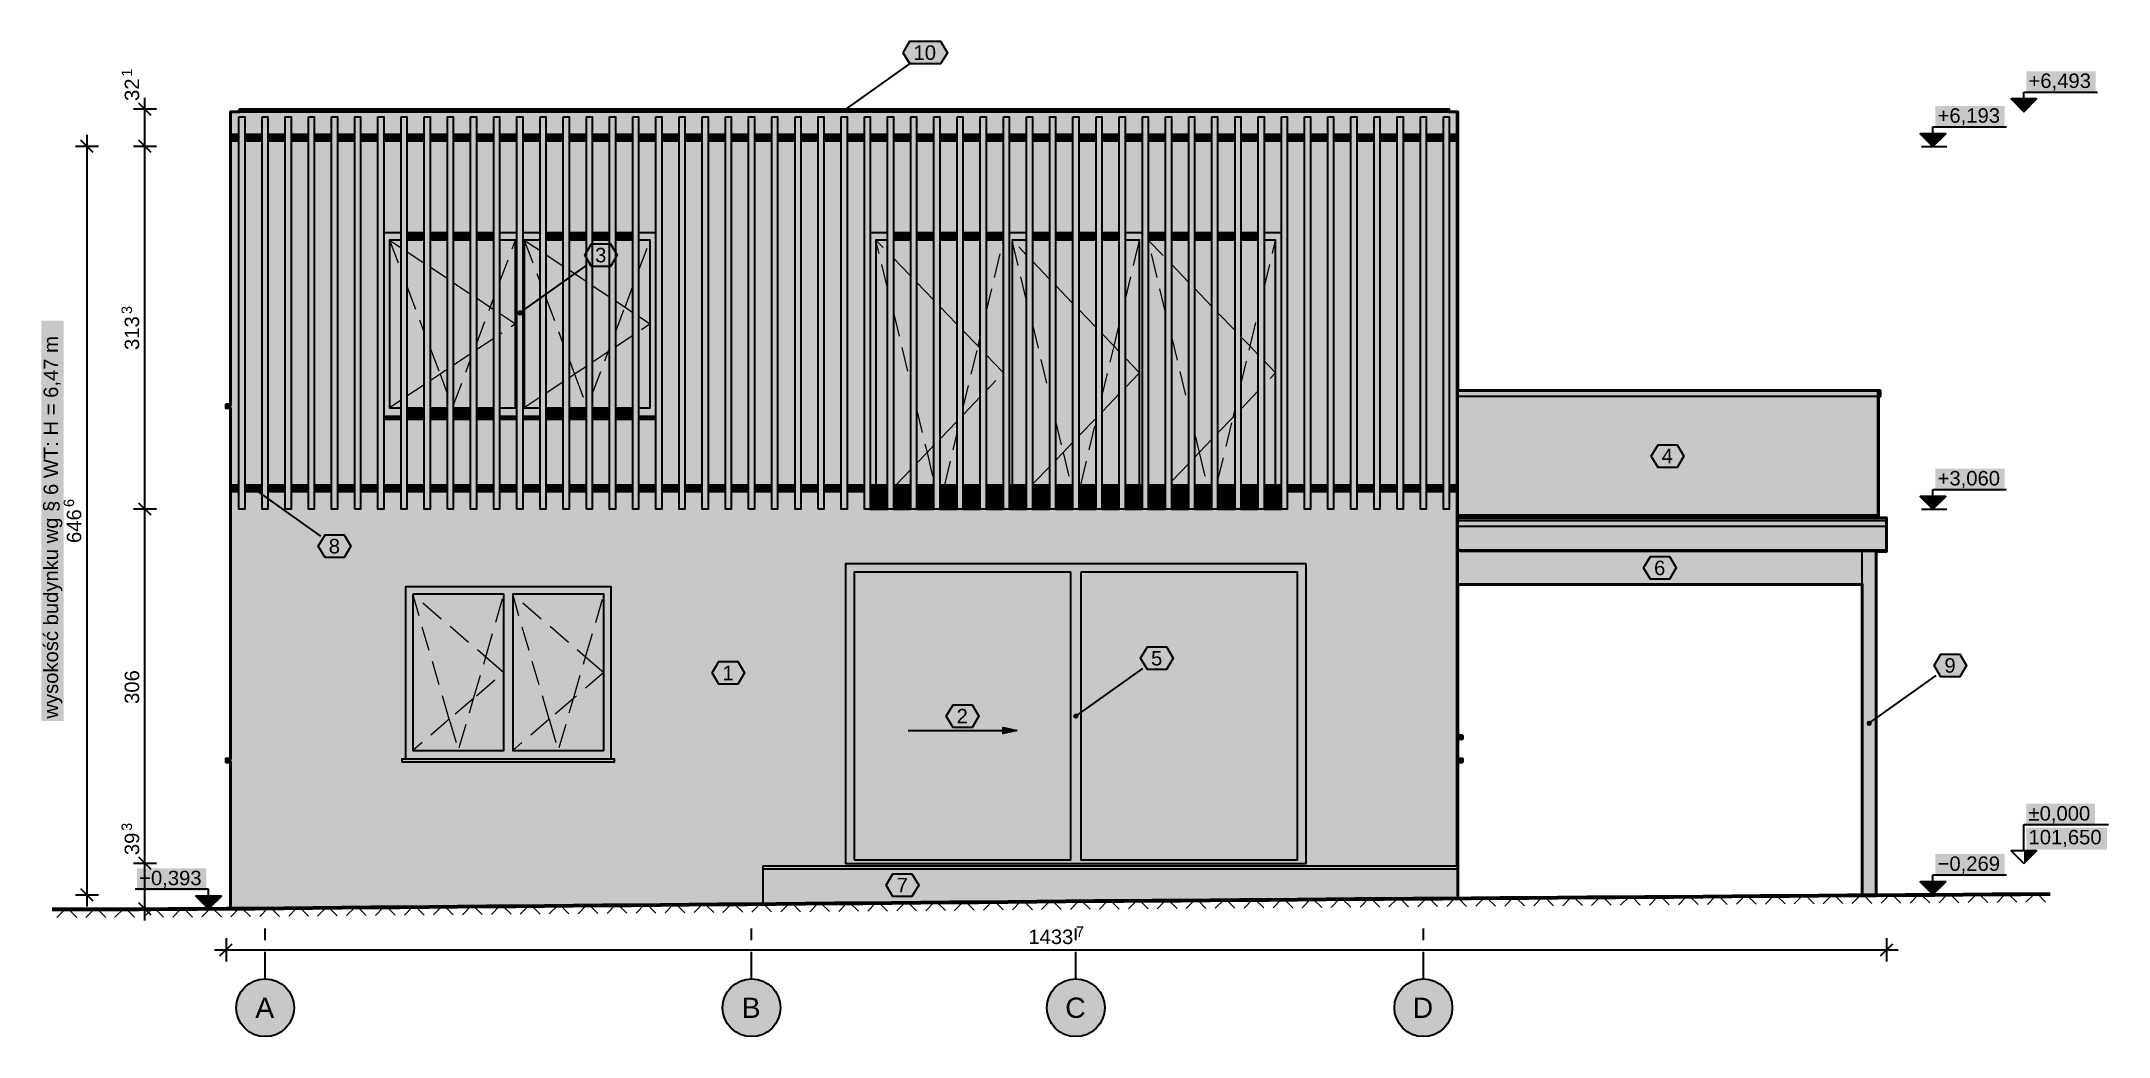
# Model space of a CAD drawing. Header units: metres. Extents: x -8.8 to 9.1, y -1.5 to 7.1.
import ezdxf

# ---------------------------------------------------------------- set-up
doc = ezdxf.new("R2010")
doc.units = ezdxf.units.M
doc.linetypes.add('KRESKOWA', pattern=[5.25, 4.2, -1.05])
doc.linetypes.add('PUNKTOWA', pattern=[10.5, 8.4, -1.05, 0, -1.05])
for name, color, linetype, lineweight in [('A-ELEWACJE', 7, 'Continuous', 35), ('A-KRESKOWANIE', 8, 'Continuous', 18), ('A-MASKA', 7, 'Continuous', 18), ('A-OPISY', 2, 'Continuous', 25), ('A-OSIE', 1, 'PUNKTOWA', 25), ('A-RZEDNE', 1, 'Continuous', 25), ('A-TEREN', 32, 'Continuous', 50), ('A-WYMIARY', 1, 'Continuous', 25)]:
    doc.layers.add(name, color=color, linetype=linetype, lineweight=lineweight)
doc.styles.add('PL_ARIAL', font='arial.ttf')

msp = doc.modelspace()

# ---------------------------------------------------------------- texts
at = {"layer": 'A-OPISY', "style": 'PL_ARIAL'}
for s, p in [('10', (-1.253, 6.941)), ('3', (-4.002, 5.192)), ('4', (5.206, 3.457)), ('8', (-6.302, 2.678)), ('6', (5.141, 2.49)), ('5', (0.798, 1.71)), ('1', (-2.902, 1.583)), ('9', (7.648, 1.648)), ('2', (-0.881, 1.21)), ('7', (-1.399, -0.25))]:
    msp.add_text(s, height=0.125, dxfattribs=at).set_placement(p)
at = {"layer": 'A-OSIE', "style": 'PL_ARIAL'}
for s, p in [('A', (-6.936, -1.334)), ('B', (-2.736, -1.334)), ('C', (0.057, -1.334)), ('D', (3.057, -1.334))]:
    msp.add_text(s, height=0.175, dxfattribs=at).set_placement(p)
at = {"layer": 'A-RZEDNE', "style": 'PL_ARIAL'}
for s, p in [('+6,493', (8.374, 6.698)), ('+6,193', (7.589, 6.398)), ('+3,060', (7.589, 3.265)), ('±0,000', (8.374, 0.37)), ('101,650', (8.374, 0.165)), ('−0,269', (7.589, -0.064)), ('−0,393', (-7.939, -0.188))]:
    msp.add_text(s, height=0.125, dxfattribs=at).set_placement(p)
at = {"layer": 'A-WYMIARY', "style": 'PL_ARIAL'}
for s, height, p in [('1', 0.09, (-8.001, 6.795)), ('32', 0.125, (-7.939, 6.586)), ('3', 0.09, (-8.001, 4.745)), ('313', 0.125, (-7.939, 4.435)), ('wysokość budynku wg § 6 WT: H = 6,47 m', 0.125, (-8.639, 1.251)), ('6', 0.09, (-8.501, 3.079)), ('646', 0.125, (-8.439, 2.768)), ('306', 0.125, (-7.939, 1.378)), ('3', 0.09, (-8.001, 0.281)), ('39', 0.125, (-7.939, 0.072))]:
    msp.add_text(s, height=height, rotation=90, dxfattribs=at).set_placement(p)
for s, height, p in [('1433', 0.125, (-0.262, -0.696)), ('7', 0.09, (0.149, -0.634))]:
    msp.add_text(s, height=height, dxfattribs=at).set_placement(p)

# ---------------------------------------------------------------- hatches: boundary and pattern name
at = {"layer": 'A-ELEWACJE', "true_color": 0xf5f4f1}
for points in [[(-5.851, 6.493), (-3.451, 6.493), (-1.651, 6.493), (1.948, 6.493), (3.438, 6.493), (3.438, 6.3), (3.373, 6.3), (3.373, 6.45), (3.324, 6.45), (3.324, 6.3), (3.174, 6.3), (3.174, 6.45), (3.123, 6.45), (3.123, 6.3), (2.974, 6.3), (2.974, 6.45), (2.924, 6.45), (2.924, 6.3), (2.773, 6.3), (2.773, 6.45), (2.724, 6.45), (2.724, 6.3), (2.574, 6.3), (2.574, 6.45), (2.523, 6.45), (2.523, 6.3), (2.373, 6.3), (2.373, 6.45), (2.324, 6.45), (2.324, 6.3), (2.174, 6.3), (2.174, 6.45), (2.123, 6.45), (2.123, 6.3), (1.974, 6.3), (1.974, 6.45), (1.923, 6.45), (1.923, 6.3), (1.774, 6.3), (1.774, 6.45), (1.724, 6.45), (1.724, 6.3), (1.573, 6.3), (1.573, 6.45), (1.524, 6.45), (1.524, 6.3), (1.373, 6.3), (1.373, 6.45), (1.323, 6.45), (1.323, 6.3), (1.173, 6.3), (1.173, 6.45), (1.123, 6.45), (1.123, 6.3), (0.974, 6.3), (0.974, 6.45), (0.923, 6.45), (0.923, 6.3), (0.773, 6.3), (0.773, 6.45), (0.724, 6.45), (0.724, 6.3), (0.574, 6.3), (0.574, 6.45), (0.523, 6.45), (0.523, 6.3), (0.373, 6.3), (0.373, 6.45), (0.324, 6.45), (0.324, 6.3), (0.173, 6.3), (0.173, 6.45), (0.123, 6.45), (0.123, 6.3), (-0.027, 6.3), (-0.027, 6.45), (-0.077, 6.45), (-0.077, 6.3), (-0.227, 6.3), (-0.227, 6.45), (-0.277, 6.45), (-0.277, 6.3), (-0.427, 6.3), (-0.427, 6.45), (-0.477, 6.45), (-0.477, 6.3), (-0.627, 6.3), (-0.627, 6.45), (-0.677, 6.45), (-0.677, 6.3), (-0.827, 6.3), (-0.827, 6.45), (-0.877, 6.45), (-0.877, 6.3), (-1.027, 6.3), (-1.027, 6.45), (-1.077, 6.45), (-1.077, 6.3), (-1.227, 6.3), (-1.227, 6.45), (-1.277, 6.45), (-1.277, 6.3), (-1.427, 6.3), (-1.427, 6.45), (-1.477, 6.45), (-1.477, 6.3), (-1.627, 6.3), (-1.627, 6.45), (-1.677, 6.45), (-1.677, 6.3), (-1.827, 6.3), (-1.827, 6.45), (-1.877, 6.45), (-1.877, 6.3), (-2.026, 6.3), (-2.026, 6.45), (-2.077, 6.45), (-2.077, 6.3), (-2.227, 6.3), (-2.227, 6.45), (-2.276, 6.45), (-2.276, 6.3), (-2.427, 6.3), (-2.427, 6.45), (-2.477, 6.45), (-2.477, 6.3), (-2.627, 6.3), (-2.627, 6.45), (-2.677, 6.45), (-2.677, 6.3), (-2.827, 6.3), (-2.827, 6.45), (-2.877, 6.45), (-2.877, 6.3), (-3.027, 6.3), (-3.027, 6.45), (-3.077, 6.45), (-3.077, 6.3), (-3.227, 6.3), (-3.227, 6.45), (-3.277, 6.45), (-3.277, 6.3), (-3.427, 6.3), (-3.427, 6.45), (-3.477, 6.45), (-3.477, 6.3), (-3.627, 6.3), (-3.627, 6.45), (-3.677, 6.45), (-3.677, 6.3), (-3.827, 6.3), (-3.827, 6.45), (-3.877, 6.45), (-3.877, 6.3), (-4.027, 6.3), (-4.027, 6.45), (-4.077, 6.45), (-4.077, 6.3), (-4.227, 6.3), (-4.227, 6.45), (-4.277, 6.45), (-4.277, 6.3), (-4.427, 6.3), (-4.427, 6.45), (-4.477, 6.45), (-4.477, 6.3), (-4.627, 6.3), (-4.627, 6.45), (-4.677, 6.45), (-4.677, 6.3), (-4.827, 6.3), (-4.827, 6.45), (-4.877, 6.45), (-4.877, 6.3), (-5.027, 6.3), (-5.027, 6.45), (-5.077, 6.45), (-5.077, 6.3), (-5.227, 6.3), (-5.227, 6.45), (-5.277, 6.45), (-5.277, 6.3), (-5.427, 6.3), (-5.427, 6.45), (-5.477, 6.45), (-5.477, 6.3), (-5.627, 6.3), (-5.627, 6.45), (-5.677, 6.45), (-5.677, 6.3), (-5.827, 6.3), (-5.827, 6.45), (-5.877, 6.45), (-5.877, 6.3), (-6.027, 6.3), (-6.027, 6.45), (-6.077, 6.45), (-6.077, 6.3), (-6.227, 6.3), (-6.227, 6.45), (-6.277, 6.45), (-6.277, 6.3), (-6.427, 6.3), (-6.427, 6.45), (-6.477, 6.45), (-6.477, 6.3), (-6.627, 6.3), (-6.627, 6.45), (-6.677, 6.45), (-6.677, 6.3), (-6.827, 6.3), (-6.827, 6.45), (-6.877, 6.45), (-6.877, 6.3), (-7.027, 6.3), (-7.027, 6.45), (-7.077, 6.45), (-7.077, 6.3), (-7.149, 6.3), (-7.149, 6.493)], [(3.438, 6.493), (3.446, 6.493), (3.446, 6.3), (3.438, 6.3)], [(-7.149, 6.24), (-7.077, 6.24), (-7.077, 3.27), (-7.149, 3.27)], [(-7.027, 6.24), (-6.877, 6.24), (-6.877, 3.27), (-7.027, 3.27)], [(-6.827, 6.24), (-6.677, 6.24), (-6.677, 3.27), (-6.827, 3.27)], [(-6.627, 6.24), (-6.477, 6.24), (-6.477, 3.27), (-6.627, 3.27)], [(-6.427, 6.24), (-6.277, 6.24), (-6.277, 3.27), (-6.427, 3.27)], [(-6.227, 6.24), (-6.077, 6.24), (-6.077, 3.27), (-6.227, 3.27)], [(-6.027, 6.24), (-5.877, 6.24), (-5.877, 3.27), (-6.027, 3.27)], [(-5.827, 5.448), (-5.827, 6.24), (-5.677, 6.24), (-5.677, 5.448)], [(-5.627, 5.448), (-5.627, 6.24), (-5.477, 6.24), (-5.477, 5.448)], [(-5.427, 5.448), (-5.427, 6.24), (-5.277, 6.24), (-5.277, 5.448)], [(-5.227, 5.448), (-5.227, 6.24), (-5.077, 6.24), (-5.077, 5.448)], [(-5.027, 5.448), (-5.027, 6.24), (-4.877, 6.24), (-4.877, 5.448)], [(-4.827, 5.448), (-4.827, 6.24), (-4.677, 6.24), (-4.677, 5.448)], [(-4.627, 5.448), (-4.627, 6.24), (-4.477, 6.24), (-4.477, 5.448)], [(-4.427, 5.448), (-4.427, 6.24), (-4.277, 6.24), (-4.277, 5.448)], [(-4.227, 5.448), (-4.227, 6.24), (-4.077, 6.24), (-4.077, 5.448)], [(-4.027, 5.448), (-4.027, 6.24), (-3.877, 6.24), (-3.877, 5.448)], [(-3.827, 5.448), (-3.827, 6.24), (-3.677, 6.24), (-3.677, 5.448)], [(-3.627, 5.448), (-3.627, 6.24), (-3.477, 6.24), (-3.477, 5.448)], [(-3.427, 6.24), (-3.277, 6.24), (-3.277, 3.27), (-3.427, 3.27)], [(-3.227, 3.27), (-3.227, 6.24), (-3.077, 6.24), (-3.077, 3.27)], [(-3.027, 3.27), (-3.027, 6.24), (-2.877, 6.24), (-2.877, 3.27)], [(-2.827, 3.27), (-2.827, 6.24), (-2.677, 6.24), (-2.677, 3.27)], [(-2.627, 3.27), (-2.627, 6.24), (-2.477, 6.24), (-2.477, 3.27)], [(-2.427, 3.27), (-2.427, 6.24), (-2.276, 6.24), (-2.276, 3.27)], [(-2.227, 3.27), (-2.227, 6.24), (-2.077, 6.24), (-2.077, 3.27)], [(-2.026, 3.27), (-2.026, 6.24), (-1.877, 6.24), (-1.877, 3.27)], [(-1.827, 3.27), (-1.827, 6.24), (-1.677, 6.24), (-1.677, 3.27)], [(-1.627, 5.448), (-1.627, 6.24), (-1.477, 6.24), (-1.477, 5.448)], [(-1.427, 5.448), (-1.427, 6.24), (-1.277, 6.24), (-1.277, 5.448)], [(-1.227, 5.448), (-1.227, 6.24), (-1.077, 6.24), (-1.077, 5.448)], [(-1.027, 5.448), (-1.027, 6.24), (-0.877, 6.24), (-0.877, 5.448)], [(-0.827, 5.448), (-0.827, 6.24), (-0.677, 6.24), (-0.677, 5.448)], [(-0.627, 5.448), (-0.627, 6.24), (-0.477, 6.24), (-0.477, 5.448)], [(-0.427, 5.448), (-0.427, 6.24), (-0.277, 6.24), (-0.277, 5.448)], [(-0.227, 5.448), (-0.227, 6.24), (-0.077, 6.24), (-0.077, 5.448)], [(-0.027, 5.448), (-0.027, 6.24), (0.123, 6.24), (0.123, 5.448)], [(0.173, 5.448), (0.173, 6.24), (0.324, 6.24), (0.324, 5.448)], [(0.373, 5.448), (0.373, 6.24), (0.523, 6.24), (0.523, 5.448)], [(0.574, 5.448), (0.574, 6.24), (0.724, 6.24), (0.724, 5.448)], [(0.773, 5.448), (0.773, 6.24), (0.923, 6.24), (0.923, 5.448)], [(0.974, 5.448), (0.974, 6.24), (1.123, 6.24), (1.123, 5.448)], [(1.173, 5.448), (1.173, 6.24), (1.323, 6.24), (1.323, 5.448)], [(1.373, 5.448), (1.373, 6.24), (1.524, 6.24), (1.524, 5.448)], [(1.573, 5.448), (1.573, 6.24), (1.724, 6.24), (1.724, 5.448)], [(1.774, 5.448), (1.774, 6.24), (1.923, 6.24), (1.923, 5.448)], [(1.974, 3.27), (1.974, 6.24), (2.123, 6.24), (2.123, 3.27)], [(2.174, 3.27), (2.174, 6.24), (2.324, 6.24), (2.324, 3.27)], [(2.373, 3.27), (2.373, 6.24), (2.523, 6.24), (2.523, 3.27)], [(2.574, 3.27), (2.574, 6.24), (2.724, 6.24), (2.724, 3.27)], [(2.773, 3.27), (2.773, 6.24), (2.924, 6.24), (2.924, 3.27)], [(2.974, 3.27), (2.974, 6.24), (3.123, 6.24), (3.123, 3.27)], [(3.174, 3.27), (3.174, 6.24), (3.324, 6.24), (3.324, 3.27)], [(3.373, 3.27), (3.373, 6.24), (3.438, 6.24), (3.438, 3.27)], [(3.438, 6.24), (3.446, 6.24), (3.446, 3.27), (3.438, 3.27)], [(-5.677, 3.835), (-5.677, 3.27), (-5.827, 3.27), (-5.827, 3.835)], [(-5.477, 3.835), (-5.477, 3.27), (-5.627, 3.27), (-5.627, 3.835)], [(-5.277, 3.835), (-5.277, 3.27), (-5.427, 3.27), (-5.427, 3.835)], [(-5.077, 3.835), (-5.077, 3.27), (-5.227, 3.27), (-5.227, 3.835)], [(-4.877, 3.835), (-4.877, 3.27), (-5.027, 3.27), (-5.027, 3.835)], [(-4.677, 3.835), (-4.677, 3.27), (-4.827, 3.27), (-4.827, 3.835)], [(-4.477, 3.835), (-4.477, 3.27), (-4.627, 3.27), (-4.627, 3.835)], [(-4.277, 3.835), (-4.277, 3.27), (-4.427, 3.27), (-4.427, 3.835)], [(-4.077, 3.835), (-4.077, 3.27), (-4.227, 3.27), (-4.227, 3.835)], [(-3.877, 3.835), (-3.877, 3.27), (-4.027, 3.27), (-4.027, 3.835)], [(-3.677, 3.835), (-3.677, 3.27), (-3.827, 3.27), (-3.827, 3.835)], [(-3.477, 3.835), (-3.477, 3.27), (-3.627, 3.27), (-3.627, 3.835)], [(3.438, 2.91), (3.438, 3.21), (3.446, 3.21), (3.446, 2.91), (3.446, -0.02), (3.438, -0.02)], [(7.149, 2.695), (3.466, 2.695), (3.466, 2.71), (7.149, 2.71)]]:
    msp.add_hatch(color=7, dxfattribs=at).paths.add_polyline_path(points)
at = {"layer": 'A-ELEWACJE', "true_color": 0xa37650}
for points in [[(-7.077, 6.45), (-7.027, 6.45), (-7.027, 3.06), (-7.077, 3.06)], [(-6.877, 6.45), (-6.827, 6.45), (-6.827, 3.06), (-6.877, 3.06)], [(-6.677, 3.06), (-6.677, 6.45), (-6.627, 6.45), (-6.627, 3.06)], [(-6.477, 6.45), (-6.427, 6.45), (-6.427, 3.06), (-6.477, 3.06)], [(-6.277, 6.45), (-6.227, 6.45), (-6.227, 3.06), (-6.277, 3.06)], [(-6.077, 3.06), (-6.077, 6.45), (-6.027, 6.45), (-6.027, 3.06)], [(-5.877, 6.45), (-5.827, 6.45), (-5.827, 3.06), (-5.877, 3.06)], [(-5.677, 6.45), (-5.627, 6.45), (-5.627, 3.06), (-5.677, 3.06)], [(-5.477, 6.45), (-5.427, 6.45), (-5.427, 3.06), (-5.477, 3.06)], [(-5.277, 3.06), (-5.277, 6.45), (-5.227, 6.45), (-5.227, 3.06)], [(-5.077, 6.45), (-5.027, 6.45), (-5.027, 3.06), (-5.077, 3.06)], [(-4.877, 6.45), (-4.827, 6.45), (-4.827, 3.06), (-4.877, 3.06)], [(-4.677, 3.06), (-4.677, 6.45), (-4.627, 6.45), (-4.627, 3.06)], [(-4.477, 6.45), (-4.427, 6.45), (-4.427, 3.06), (-4.477, 3.06)], [(-4.277, 6.45), (-4.227, 6.45), (-4.227, 3.06), (-4.277, 3.06)], [(-4.077, 3.06), (-4.077, 6.45), (-4.027, 6.45), (-4.027, 3.06)], [(-3.877, 6.45), (-3.827, 6.45), (-3.827, 3.06), (-3.877, 3.06)], [(-3.677, 6.45), (-3.627, 6.45), (-3.627, 3.06), (-3.677, 3.06)], [(-3.477, 6.45), (-3.427, 6.45), (-3.427, 3.06), (-3.477, 3.06)], [(-3.277, 6.45), (-3.227, 6.45), (-3.227, 3.06), (-3.277, 3.06)], [(-3.077, 6.45), (-3.027, 6.45), (-3.027, 3.06), (-3.077, 3.06)], [(-2.877, 6.45), (-2.827, 6.45), (-2.827, 3.06), (-2.877, 3.06)], [(-2.677, 3.06), (-2.677, 6.45), (-2.627, 6.45), (-2.627, 3.06)], [(-2.477, 6.45), (-2.427, 6.45), (-2.427, 3.06), (-2.477, 3.06)], [(-2.276, 6.45), (-2.227, 6.45), (-2.227, 3.06), (-2.276, 3.06)], [(-2.077, 3.06), (-2.077, 6.45), (-2.026, 6.45), (-2.026, 3.06)], [(-1.877, 6.45), (-1.827, 6.45), (-1.827, 3.06), (-1.877, 3.06)], [(-1.677, 6.45), (-1.627, 6.45), (-1.627, 3.06), (-1.677, 3.06)], [(-1.477, 3.06), (-1.477, 6.45), (-1.427, 6.45), (-1.427, 3.06)], [(-1.277, 6.45), (-1.227, 6.45), (-1.227, 3.06), (-1.277, 3.06)], [(-1.077, 6.45), (-1.027, 6.45), (-1.027, 3.06), (-1.077, 3.06)], [(-0.877, 6.45), (-0.827, 6.45), (-0.827, 3.06), (-0.877, 3.06)], [(-0.677, 6.45), (-0.627, 6.45), (-0.627, 3.06), (-0.677, 3.06)], [(-0.477, 6.45), (-0.427, 6.45), (-0.427, 3.06), (-0.477, 3.06)], [(-0.277, 6.45), (-0.227, 6.45), (-0.227, 3.06), (-0.277, 3.06)], [(-0.077, 3.06), (-0.077, 6.45), (-0.027, 6.45), (-0.027, 3.06)], [(0.123, 6.45), (0.173, 6.45), (0.173, 3.06), (0.123, 3.06)], [(0.324, 6.45), (0.373, 6.45), (0.373, 3.06), (0.324, 3.06)], [(0.523, 6.45), (0.574, 6.45), (0.574, 3.06), (0.523, 3.06)], [(0.724, 6.45), (0.773, 6.45), (0.773, 3.06), (0.724, 3.06)], [(0.923, 6.45), (0.974, 6.45), (0.974, 3.06), (0.923, 3.06)], [(1.123, 6.45), (1.173, 6.45), (1.173, 3.06), (1.123, 3.06)], [(1.323, 6.45), (1.373, 6.45), (1.373, 3.06), (1.323, 3.06)], [(1.524, 3.06), (1.524, 6.45), (1.573, 6.45), (1.573, 3.06)], [(1.724, 6.45), (1.774, 6.45), (1.774, 3.06), (1.724, 3.06)], [(1.923, 6.45), (1.974, 6.45), (1.974, 3.06), (1.923, 3.06)], [(2.123, 6.45), (2.174, 6.45), (2.174, 3.06), (2.123, 3.06)], [(2.324, 6.45), (2.373, 6.45), (2.373, 3.06), (2.324, 3.06)], [(2.523, 6.45), (2.574, 6.45), (2.574, 3.06), (2.523, 3.06)], [(2.724, 6.45), (2.773, 6.45), (2.773, 3.06), (2.724, 3.06)], [(2.924, 3.06), (2.924, 6.45), (2.974, 6.45), (2.974, 3.06)], [(3.123, 6.45), (3.174, 6.45), (3.174, 3.06), (3.123, 3.06)], [(3.324, 6.45), (3.373, 6.45), (3.373, 3.06), (3.324, 3.06)]]:
    msp.add_hatch(color=7, dxfattribs=at).paths.add_polyline_path(points)
at = {"layer": 'A-ELEWACJE', "true_color": 0x75787b}
for points in [[(3.239, 6.493), (1.948, 6.493), (-1.651, 6.493), (-3.451, 6.493), (-5.851, 6.493), (-6.941, 6.493), (-7.072, 6.493), (-7.072, 6.513), (3.369, 6.513), (3.369, 6.493)], [(-7.189, 3.935), (-7.189, 3.964), (-7.149, 3.964), (-7.149, 3.935)], [(-5.677, 3.864), (-5.677, 3.835), (-5.827, 3.835), (-5.827, 3.864)], [(-5.477, 3.864), (-5.477, 3.835), (-5.627, 3.835), (-5.627, 3.864)], [(-5.277, 3.864), (-5.277, 3.835), (-5.427, 3.835), (-5.427, 3.864)], [(-5.077, 3.864), (-5.077, 3.835), (-5.227, 3.835), (-5.227, 3.864)], [(-4.877, 3.864), (-4.877, 3.835), (-5.027, 3.835), (-5.027, 3.864)], [(-4.677, 3.864), (-4.677, 3.835), (-4.827, 3.835), (-4.827, 3.864)], [(-4.477, 3.864), (-4.477, 3.835), (-4.627, 3.835), (-4.627, 3.864)], [(-4.277, 3.864), (-4.277, 3.835), (-4.427, 3.835), (-4.427, 3.864)], [(-4.077, 3.864), (-4.077, 3.835), (-4.227, 3.835), (-4.227, 3.864)], [(-3.877, 3.864), (-3.877, 3.835), (-4.027, 3.835), (-4.027, 3.864)], [(-3.677, 3.864), (-3.677, 3.835), (-3.827, 3.835), (-3.827, 3.864)], [(-3.477, 3.864), (-3.477, 3.835), (-3.627, 3.835), (-3.627, 3.864)], [(3.446, 1.075), (3.446, 1.104), (3.486, 1.104), (3.486, 1.075)], [(-7.189, 0.875), (-7.189, 0.904), (-7.149, 0.904), (-7.149, 0.875)], [(-5.667, 0.904), (-3.837, 0.904), (-3.837, 0.875), (-5.667, 0.875)], [(3.446, 0.875), (3.446, 0.904), (3.486, 0.904), (3.486, 0.875)]]:
    msp.add_hatch(color=7, dxfattribs=at).paths.add_polyline_path(points)
at = {"layer": 'A-ELEWACJE', "true_color": 0x6b6e70}
for points in [[(-7.149, 6.3), (-7.077, 6.3), (-7.077, 6.24), (-7.149, 6.24)], [(-6.877, 6.3), (-6.877, 6.24), (-7.027, 6.24), (-7.027, 6.3)], [(-6.677, 6.3), (-6.677, 6.24), (-6.827, 6.24), (-6.827, 6.3)], [(-6.477, 6.3), (-6.477, 6.24), (-6.627, 6.24), (-6.627, 6.3)], [(-6.277, 6.3), (-6.277, 6.24), (-6.427, 6.24), (-6.427, 6.3)], [(-6.077, 6.3), (-6.077, 6.24), (-6.227, 6.24), (-6.227, 6.3)], [(-5.877, 6.3), (-5.877, 6.24), (-6.027, 6.24), (-6.027, 6.3)], [(-5.677, 6.3), (-5.677, 6.24), (-5.827, 6.24), (-5.827, 6.3)], [(-5.477, 6.3), (-5.477, 6.24), (-5.627, 6.24), (-5.627, 6.3)], [(-5.277, 6.3), (-5.277, 6.24), (-5.427, 6.24), (-5.427, 6.3)], [(-5.077, 6.3), (-5.077, 6.24), (-5.227, 6.24), (-5.227, 6.3)], [(-4.877, 6.3), (-4.877, 6.24), (-5.027, 6.24), (-5.027, 6.3)], [(-4.677, 6.3), (-4.677, 6.24), (-4.827, 6.24), (-4.827, 6.3)], [(-4.477, 6.3), (-4.477, 6.24), (-4.627, 6.24), (-4.627, 6.3)], [(-4.277, 6.3), (-4.277, 6.24), (-4.427, 6.24), (-4.427, 6.3)], [(-4.077, 6.3), (-4.077, 6.24), (-4.227, 6.24), (-4.227, 6.3)], [(-3.877, 6.3), (-3.877, 6.24), (-4.027, 6.24), (-4.027, 6.3)], [(-3.677, 6.3), (-3.677, 6.24), (-3.827, 6.24), (-3.827, 6.3)], [(-3.477, 6.3), (-3.477, 6.24), (-3.627, 6.24), (-3.627, 6.3)], [(-3.277, 6.3), (-3.277, 6.24), (-3.427, 6.24), (-3.427, 6.3)], [(-3.077, 6.3), (-3.077, 6.24), (-3.227, 6.24), (-3.227, 6.3)], [(-2.877, 6.3), (-2.877, 6.24), (-3.027, 6.24), (-3.027, 6.3)], [(-2.677, 6.3), (-2.677, 6.24), (-2.827, 6.24), (-2.827, 6.3)], [(-2.477, 6.3), (-2.477, 6.24), (-2.627, 6.24), (-2.627, 6.3)], [(-2.276, 6.3), (-2.276, 6.24), (-2.427, 6.24), (-2.427, 6.3)], [(-2.077, 6.3), (-2.077, 6.24), (-2.227, 6.24), (-2.227, 6.3)], [(-1.877, 6.3), (-1.877, 6.24), (-2.026, 6.24), (-2.026, 6.3)], [(-1.677, 6.3), (-1.677, 6.24), (-1.827, 6.24), (-1.827, 6.3)], [(-1.477, 6.3), (-1.477, 6.24), (-1.627, 6.24), (-1.627, 6.3)], [(-1.277, 6.3), (-1.277, 6.24), (-1.427, 6.24), (-1.427, 6.3)], [(-1.077, 6.3), (-1.077, 6.24), (-1.227, 6.24), (-1.227, 6.3)], [(-0.877, 6.3), (-0.877, 6.24), (-1.027, 6.24), (-1.027, 6.3)], [(-0.677, 6.3), (-0.677, 6.24), (-0.827, 6.24), (-0.827, 6.3)], [(-0.477, 6.3), (-0.477, 6.24), (-0.627, 6.24), (-0.627, 6.3)], [(-0.277, 6.3), (-0.277, 6.24), (-0.427, 6.24), (-0.427, 6.3)], [(-0.077, 6.3), (-0.077, 6.24), (-0.227, 6.24), (-0.227, 6.3)], [(0.123, 6.3), (0.123, 6.24), (-0.027, 6.24), (-0.027, 6.3)], [(0.324, 6.3), (0.324, 6.24), (0.173, 6.24), (0.173, 6.3)], [(0.523, 6.3), (0.523, 6.24), (0.373, 6.24), (0.373, 6.3)], [(0.724, 6.3), (0.724, 6.24), (0.574, 6.24), (0.574, 6.3)], [(0.923, 6.3), (0.923, 6.24), (0.773, 6.24), (0.773, 6.3)], [(1.123, 6.3), (1.123, 6.24), (0.974, 6.24), (0.974, 6.3)], [(1.323, 6.3), (1.323, 6.24), (1.173, 6.24), (1.173, 6.3)], [(1.524, 6.3), (1.524, 6.24), (1.373, 6.24), (1.373, 6.3)], [(1.724, 6.3), (1.724, 6.24), (1.573, 6.24), (1.573, 6.3)], [(1.923, 6.3), (1.923, 6.24), (1.774, 6.24), (1.774, 6.3)], [(2.123, 6.3), (2.123, 6.24), (1.974, 6.24), (1.974, 6.3)], [(2.324, 6.3), (2.324, 6.24), (2.174, 6.24), (2.174, 6.3)], [(2.523, 6.3), (2.523, 6.24), (2.373, 6.24), (2.373, 6.3)], [(2.724, 6.3), (2.724, 6.24), (2.574, 6.24), (2.574, 6.3)], [(2.924, 6.3), (2.924, 6.24), (2.773, 6.24), (2.773, 6.3)], [(3.123, 6.3), (3.123, 6.24), (2.974, 6.24), (2.974, 6.3)], [(3.324, 6.3), (3.324, 6.24), (3.174, 6.24), (3.174, 6.3)], [(3.446, 6.3), (3.446, 6.24), (3.373, 6.24), (3.373, 6.3)], [(-7.149, 3.27), (-7.077, 3.27), (-7.077, 3.21), (-7.149, 3.21)], [(-6.877, 3.27), (-6.877, 3.21), (-7.027, 3.21), (-7.027, 3.27)], [(-6.677, 3.27), (-6.677, 3.21), (-6.827, 3.21), (-6.827, 3.27)], [(-6.477, 3.27), (-6.477, 3.21), (-6.627, 3.21), (-6.627, 3.27)], [(-6.277, 3.27), (-6.277, 3.21), (-6.427, 3.21), (-6.427, 3.27)], [(-6.077, 3.27), (-6.077, 3.21), (-6.227, 3.21), (-6.227, 3.27)], [(-5.877, 3.27), (-5.877, 3.21), (-6.027, 3.21), (-6.027, 3.27)], [(-5.677, 3.27), (-5.677, 3.21), (-5.827, 3.21), (-5.827, 3.27)], [(-5.477, 3.27), (-5.477, 3.21), (-5.627, 3.21), (-5.627, 3.27)], [(-5.277, 3.27), (-5.277, 3.21), (-5.427, 3.21), (-5.427, 3.27)], [(-5.077, 3.27), (-5.077, 3.21), (-5.227, 3.21), (-5.227, 3.27)], [(-4.877, 3.27), (-4.877, 3.21), (-5.027, 3.21), (-5.027, 3.27)], [(-4.677, 3.27), (-4.677, 3.21), (-4.827, 3.21), (-4.827, 3.27)], [(-4.477, 3.27), (-4.477, 3.21), (-4.627, 3.21), (-4.627, 3.27)], [(-4.277, 3.27), (-4.277, 3.21), (-4.427, 3.21), (-4.427, 3.27)], [(-4.077, 3.27), (-4.077, 3.21), (-4.227, 3.21), (-4.227, 3.27)], [(-3.877, 3.27), (-3.877, 3.21), (-4.027, 3.21), (-4.027, 3.27)], [(-3.677, 3.27), (-3.677, 3.21), (-3.827, 3.21), (-3.827, 3.27)], [(-3.477, 3.27), (-3.477, 3.21), (-3.627, 3.21), (-3.627, 3.27)], [(-3.277, 3.27), (-3.277, 3.21), (-3.427, 3.21), (-3.427, 3.27)], [(-3.077, 3.27), (-3.077, 3.21), (-3.227, 3.21), (-3.227, 3.27)], [(-2.877, 3.27), (-2.877, 3.21), (-3.027, 3.21), (-3.027, 3.27)], [(-2.677, 3.27), (-2.677, 3.21), (-2.827, 3.21), (-2.827, 3.27)], [(-2.477, 3.27), (-2.477, 3.21), (-2.627, 3.21), (-2.627, 3.27)], [(-2.276, 3.27), (-2.276, 3.21), (-2.427, 3.21), (-2.427, 3.27)], [(-2.077, 3.27), (-2.077, 3.21), (-2.227, 3.21), (-2.227, 3.27)], [(-1.877, 3.27), (-1.877, 3.21), (-2.026, 3.21), (-2.026, 3.27)], [(-1.677, 3.27), (-1.677, 3.21), (-1.827, 3.21), (-1.827, 3.27)], [(-1.477, 3.27), (-1.477, 3.21), (-1.627, 3.21), (-1.627, 3.27)], [(-1.277, 3.27), (-1.277, 3.21), (-1.427, 3.21), (-1.427, 3.27)], [(-1.077, 3.27), (-1.077, 3.21), (-1.227, 3.21), (-1.227, 3.27)], [(-0.877, 3.27), (-0.877, 3.21), (-1.027, 3.21), (-1.027, 3.27)], [(-0.677, 3.27), (-0.677, 3.21), (-0.827, 3.21), (-0.827, 3.27)], [(-0.477, 3.27), (-0.477, 3.21), (-0.627, 3.21), (-0.627, 3.27)], [(-0.277, 3.27), (-0.277, 3.21), (-0.427, 3.21), (-0.427, 3.27)], [(-0.077, 3.27), (-0.077, 3.21), (-0.227, 3.21), (-0.227, 3.27)], [(0.123, 3.27), (0.123, 3.21), (-0.027, 3.21), (-0.027, 3.27)], [(0.324, 3.27), (0.324, 3.21), (0.173, 3.21), (0.173, 3.27)], [(0.523, 3.27), (0.523, 3.21), (0.373, 3.21), (0.373, 3.27)], [(0.724, 3.27), (0.724, 3.21), (0.574, 3.21), (0.574, 3.27)], [(0.923, 3.27), (0.923, 3.21), (0.773, 3.21), (0.773, 3.27)], [(1.123, 3.27), (1.123, 3.21), (0.974, 3.21), (0.974, 3.27)], [(1.323, 3.27), (1.323, 3.21), (1.173, 3.21), (1.173, 3.27)], [(1.524, 3.27), (1.524, 3.21), (1.373, 3.21), (1.373, 3.27)], [(1.724, 3.27), (1.724, 3.21), (1.573, 3.21), (1.573, 3.27)], [(1.923, 3.27), (1.923, 3.21), (1.774, 3.21), (1.774, 3.27)], [(2.123, 3.27), (2.123, 3.21), (1.974, 3.21), (1.974, 3.27)], [(2.324, 3.27), (2.324, 3.21), (2.174, 3.21), (2.174, 3.27)], [(2.523, 3.27), (2.523, 3.21), (2.373, 3.21), (2.373, 3.27)], [(2.724, 3.27), (2.724, 3.21), (2.574, 3.21), (2.574, 3.27)], [(2.924, 3.27), (2.924, 3.21), (2.773, 3.21), (2.773, 3.27)], [(3.123, 3.27), (3.123, 3.21), (2.974, 3.21), (2.974, 3.27)], [(3.324, 3.27), (3.324, 3.21), (3.174, 3.21), (3.174, 3.27)], [(3.446, 3.27), (3.446, 3.21), (3.373, 3.21), (3.373, 3.27)]]:
    msp.add_hatch(color=7, dxfattribs=at).paths.add_polyline_path(points)
at = {"layer": 'A-ELEWACJE', "true_color": 0x6a6d70}
for points in [[(-5.677, 3.935), (-5.677, 3.864), (-5.827, 3.864), (-5.827, 5.448), (-5.677, 5.448), (-5.677, 5.385), (-5.777, 5.385), (-5.777, 3.935)], [(-5.627, 5.385), (-5.627, 5.448), (-5.477, 5.448), (-5.477, 5.385)], [(-5.427, 5.385), (-5.427, 5.448), (-5.277, 5.448), (-5.277, 5.385)], [(-5.227, 5.385), (-5.227, 5.448), (-5.077, 5.448), (-5.077, 5.385)], [(-5.027, 5.385), (-5.027, 5.448), (-4.877, 5.448), (-4.877, 5.385)], [(-4.689, 3.935), (-4.689, 5.385), (-4.827, 5.385), (-4.827, 5.448), (-4.677, 5.448), (-4.677, 3.864), (-4.827, 3.864), (-4.827, 3.935)], [(-4.477, 3.935), (-4.477, 3.864), (-4.627, 3.864), (-4.627, 5.448), (-4.477, 5.448), (-4.477, 5.385), (-4.614, 5.385), (-4.614, 3.935)], [(-4.427, 5.385), (-4.427, 5.448), (-4.277, 5.448), (-4.277, 5.385)], [(-4.227, 5.385), (-4.227, 5.448), (-4.077, 5.448), (-4.077, 5.385)], [(-4.027, 5.385), (-4.027, 5.448), (-3.877, 5.448), (-3.877, 5.385)], [(-3.827, 5.385), (-3.827, 5.448), (-3.677, 5.448), (-3.677, 5.385)], [(-3.527, 3.935), (-3.527, 5.385), (-3.627, 5.385), (-3.627, 5.448), (-3.477, 5.448), (-3.477, 3.864), (-3.627, 3.864), (-3.627, 3.935)], [(-1.577, 3.27), (-1.627, 3.27), (-1.627, 5.448), (-1.477, 5.448), (-1.477, 5.385), (-1.577, 5.385)], [(-1.427, 5.385), (-1.427, 5.448), (-1.277, 5.448), (-1.277, 5.385)], [(-1.227, 5.385), (-1.227, 5.448), (-1.077, 5.448), (-1.077, 5.385)], [(-1.027, 5.385), (-1.027, 5.448), (-0.877, 5.448), (-0.877, 5.385)], [(-0.827, 5.385), (-0.827, 5.448), (-0.677, 5.448), (-0.677, 5.385)], [(-0.627, 5.385), (-0.627, 5.448), (-0.477, 5.448), (-0.477, 5.385)], [(-0.402, 5.385), (-0.402, 3.27), (-0.427, 3.27), (-0.427, 5.448), (-0.277, 5.448), (-0.277, 5.385)], [(-0.227, 5.385), (-0.227, 5.448), (-0.077, 5.448), (-0.077, 5.385)], [(-0.027, 5.385), (-0.027, 5.448), (0.123, 5.448), (0.123, 5.385)], [(0.173, 5.385), (0.173, 5.448), (0.324, 5.448), (0.324, 5.385)], [(0.373, 5.385), (0.373, 5.448), (0.523, 5.448), (0.523, 5.385)], [(0.574, 5.385), (0.574, 5.448), (0.724, 5.448), (0.724, 3.27), (0.699, 3.27), (0.699, 5.385)], [(0.773, 5.385), (0.773, 5.448), (0.923, 5.448), (0.923, 5.385)], [(0.974, 5.385), (0.974, 5.448), (1.123, 5.448), (1.123, 5.385)], [(1.173, 5.385), (1.173, 5.448), (1.323, 5.448), (1.323, 5.385)], [(1.373, 5.385), (1.373, 5.448), (1.524, 5.448), (1.524, 5.385)], [(1.573, 5.385), (1.573, 5.448), (1.724, 5.448), (1.724, 5.385)], [(1.774, 5.385), (1.774, 5.448), (1.923, 5.448), (1.923, 3.27), (1.873, 3.27), (1.873, 5.385)], [(-5.477, 3.935), (-5.477, 3.864), (-5.627, 3.864), (-5.627, 3.935)], [(-5.277, 3.935), (-5.277, 3.864), (-5.427, 3.864), (-5.427, 3.935)], [(-5.077, 3.935), (-5.077, 3.864), (-5.227, 3.864), (-5.227, 3.935)], [(-4.877, 3.935), (-4.877, 3.864), (-5.027, 3.864), (-5.027, 3.935)], [(-4.277, 3.935), (-4.277, 3.864), (-4.427, 3.864), (-4.427, 3.935)], [(-4.077, 3.935), (-4.077, 3.864), (-4.227, 3.864), (-4.227, 3.935)], [(-3.877, 3.935), (-3.877, 3.864), (-4.027, 3.864), (-4.027, 3.935)], [(-3.677, 3.935), (-3.677, 3.864), (-3.827, 3.864), (-3.827, 3.935)], [(-1.577, 3.06), (-1.627, 3.06), (-1.627, 3.21), (-1.577, 3.21), (-1.577, 3.09), (-1.477, 3.09), (-1.477, 3.06)], [(-1.427, 3.06), (-1.427, 3.09), (-1.277, 3.09), (-1.277, 3.06)], [(-1.227, 3.06), (-1.227, 3.09), (-1.077, 3.09), (-1.077, 3.06)], [(-1.027, 3.06), (-1.027, 3.09), (-0.877, 3.09), (-0.877, 3.06)], [(-0.827, 3.06), (-0.827, 3.09), (-0.677, 3.09), (-0.677, 3.06)], [(-0.627, 3.06), (-0.627, 3.09), (-0.477, 3.09), (-0.477, 3.06)], [(-0.427, 3.06), (-0.427, 3.21), (-0.402, 3.21), (-0.402, 3.09), (-0.277, 3.09), (-0.277, 3.06)], [(-0.227, 3.06), (-0.227, 3.09), (-0.077, 3.09), (-0.077, 3.06)], [(-0.027, 3.06), (-0.027, 3.09), (0.123, 3.09), (0.123, 3.06)], [(0.173, 3.06), (0.173, 3.09), (0.324, 3.09), (0.324, 3.06)], [(0.373, 3.06), (0.373, 3.09), (0.523, 3.09), (0.523, 3.06)], [(0.574, 3.06), (0.574, 3.09), (0.699, 3.09), (0.699, 3.21), (0.724, 3.21), (0.724, 3.06)], [(0.773, 3.06), (0.773, 3.09), (0.923, 3.09), (0.923, 3.06)], [(0.974, 3.06), (0.974, 3.09), (1.123, 3.09), (1.123, 3.06)], [(1.173, 3.06), (1.173, 3.09), (1.323, 3.09), (1.323, 3.06)], [(1.373, 3.06), (1.373, 3.09), (1.524, 3.09), (1.524, 3.06)], [(1.573, 3.06), (1.573, 3.09), (1.724, 3.09), (1.724, 3.06)], [(1.873, 3.06), (1.774, 3.06), (1.774, 3.09), (1.873, 3.09), (1.873, 3.21), (1.923, 3.21), (1.923, 3.06)]]:
    msp.add_hatch(color=7, dxfattribs=at).paths.add_polyline_path(points)
at = {"layer": 'A-ELEWACJE', "true_color": 0xa9c3cd}
for points in [[(-5.777, 3.935), (-5.777, 5.385), (-5.677, 5.385), (-5.677, 3.935)], [(-5.627, 3.935), (-5.627, 5.385), (-5.477, 5.385), (-5.477, 3.935)], [(-5.427, 3.935), (-5.427, 5.385), (-5.277, 5.385), (-5.277, 3.935)], [(-5.227, 3.935), (-5.227, 5.385), (-5.077, 5.385), (-5.077, 3.935)], [(-5.027, 3.935), (-5.027, 5.385), (-4.877, 5.385), (-4.877, 3.935)], [(-4.827, 3.935), (-4.827, 5.385), (-4.689, 5.385), (-4.689, 3.935)], [(-4.614, 3.935), (-4.614, 5.385), (-4.477, 5.385), (-4.477, 3.935)], [(-4.427, 3.935), (-4.427, 5.385), (-4.277, 5.385), (-4.277, 3.935)], [(-4.227, 3.935), (-4.227, 5.385), (-4.077, 5.385), (-4.077, 3.935)], [(-4.027, 3.935), (-4.027, 5.385), (-3.877, 5.385), (-3.877, 3.935)], [(-3.827, 3.935), (-3.827, 5.385), (-3.677, 5.385), (-3.677, 3.935)], [(-3.627, 3.935), (-3.627, 5.385), (-3.527, 5.385), (-3.527, 3.935)], [(-1.577, 5.385), (-1.477, 5.385), (-1.477, 3.27), (-1.577, 3.27)], [(-1.277, 5.385), (-1.277, 3.27), (-1.427, 3.27), (-1.427, 5.385)], [(-1.077, 5.385), (-1.077, 3.27), (-1.227, 3.27), (-1.227, 5.385)], [(-0.877, 5.385), (-0.877, 3.27), (-1.027, 3.27), (-1.027, 5.385)], [(-0.677, 5.385), (-0.677, 3.27), (-0.827, 3.27), (-0.827, 5.385)], [(-0.477, 3.27), (-0.627, 3.27), (-0.627, 5.385), (-0.477, 5.385)], [(-0.402, 5.385), (-0.277, 5.385), (-0.277, 3.27), (-0.402, 3.27)], [(-0.077, 5.385), (-0.077, 3.27), (-0.227, 3.27), (-0.227, 5.385)], [(0.123, 5.385), (0.123, 3.27), (-0.027, 3.27), (-0.027, 5.385)], [(0.324, 5.385), (0.324, 3.27), (0.173, 3.27), (0.173, 5.385)], [(0.523, 5.385), (0.523, 3.27), (0.373, 3.27), (0.373, 5.385)], [(0.699, 3.27), (0.574, 3.27), (0.574, 5.385), (0.699, 5.385)], [(0.773, 5.385), (0.923, 5.385), (0.923, 3.27), (0.773, 3.27)], [(1.123, 5.385), (1.123, 3.27), (0.974, 3.27), (0.974, 5.385)], [(1.323, 5.385), (1.323, 3.27), (1.173, 3.27), (1.173, 5.385)], [(1.524, 5.385), (1.524, 3.27), (1.373, 3.27), (1.373, 5.385)], [(1.724, 5.385), (1.724, 3.27), (1.573, 3.27), (1.573, 5.385)], [(1.873, 3.27), (1.774, 3.27), (1.774, 5.385), (1.873, 5.385)], [(-1.577, 3.09), (-1.577, 3.21), (-1.477, 3.21), (-1.477, 3.09)], [(-1.427, 3.09), (-1.427, 3.21), (-1.277, 3.21), (-1.277, 3.09)], [(-1.227, 3.09), (-1.227, 3.21), (-1.077, 3.21), (-1.077, 3.09)], [(-1.027, 3.09), (-1.027, 3.21), (-0.877, 3.21), (-0.877, 3.09)], [(-0.827, 3.09), (-0.827, 3.21), (-0.677, 3.21), (-0.677, 3.09)], [(-0.477, 3.09), (-0.627, 3.09), (-0.627, 3.21), (-0.477, 3.21)], [(-0.402, 3.09), (-0.402, 3.21), (-0.277, 3.21), (-0.277, 3.09)], [(-0.227, 3.09), (-0.227, 3.21), (-0.077, 3.21), (-0.077, 3.09)], [(-0.027, 3.09), (-0.027, 3.21), (0.123, 3.21), (0.123, 3.09)], [(0.173, 3.09), (0.173, 3.21), (0.324, 3.21), (0.324, 3.09)], [(0.373, 3.09), (0.373, 3.21), (0.523, 3.21), (0.523, 3.09)], [(0.699, 3.09), (0.574, 3.09), (0.574, 3.21), (0.699, 3.21)], [(0.773, 3.09), (0.773, 3.21), (0.923, 3.21), (0.923, 3.09)], [(0.974, 3.09), (0.974, 3.21), (1.123, 3.21), (1.123, 3.09)], [(1.173, 3.09), (1.173, 3.21), (1.323, 3.21), (1.323, 3.09)], [(1.373, 3.09), (1.373, 3.21), (1.524, 3.21), (1.524, 3.09)], [(1.573, 3.09), (1.573, 3.21), (1.724, 3.21), (1.724, 3.09)], [(1.873, 3.09), (1.774, 3.09), (1.774, 3.21), (1.873, 3.21)], [(0.106, 0.03), (-1.766, 0.03), (-1.766, 2.515), (0.106, 2.515)], [(2.063, 0.03), (0.191, 0.03), (0.191, 2.515), (2.063, 2.515)], [(-4.789, 0.975), (-5.577, 0.975), (-5.577, 2.325), (-4.789, 2.325)], [(-3.926, 0.975), (-4.714, 0.975), (-4.714, 2.325), (-3.926, 2.325)]]:
    msp.add_hatch(color=7, dxfattribs=at).paths.add_polyline_path(points)
at = {"layer": 'A-ELEWACJE', "true_color": 0xbec2c5}
for points in [[(3.446, 4.034), (3.446, 4.084), (7.069, 4.084), (7.069, 4.034)], [(7.069, 4.034), (7.069, 4.084), (7.093, 4.084), (7.093, 4.034)]]:
    msp.add_hatch(color=7, dxfattribs=at).paths.add_polyline_path(points)
at = {"layer": 'A-ELEWACJE', "true_color": 0xcddfe4}
for points in [[(3.446, 3.004), (3.446, 3.21), (3.446, 3.27), (3.446, 4.034), (7.069, 4.034), (7.069, 3.004)], [(7.069, 3.004), (7.069, 4.034), (7.079, 4.034), (7.079, 3.004)]]:
    msp.add_hatch(color=7, dxfattribs=at).paths.add_polyline_path(points)
at = {"layer": 'A-ELEWACJE', "true_color": 0xf5f4f1}
h = msp.add_hatch(color=7, dxfattribs=at)
h.paths.add_polyline_path([(-7.149, 2.91), (-7.149, 3.21), (-7.077, 3.21), (-7.077, 3.06), (-7.027, 3.06), (-7.027, 3.21), (-6.877, 3.21), (-6.877, 3.06), (-6.827, 3.06), (-6.827, 3.21), (-6.677, 3.21), (-6.677, 3.06), (-6.627, 3.06), (-6.627, 3.21), (-6.477, 3.21), (-6.477, 3.06), (-6.427, 3.06), (-6.427, 3.21), (-6.277, 3.21), (-6.277, 3.06), (-6.227, 3.06), (-6.227, 3.21), (-6.077, 3.21), (-6.077, 3.06), (-6.027, 3.06), (-6.027, 3.21), (-5.877, 3.21), (-5.877, 3.06), (-5.827, 3.06), (-5.827, 3.21), (-5.677, 3.21), (-5.677, 3.06), (-5.627, 3.06), (-5.627, 3.21), (-5.477, 3.21), (-5.477, 3.06), (-5.427, 3.06), (-5.427, 3.21), (-5.277, 3.21), (-5.277, 3.06), (-5.227, 3.06), (-5.227, 3.21), (-5.077, 3.21), (-5.077, 3.06), (-5.027, 3.06), (-5.027, 3.21), (-4.877, 3.21), (-4.877, 3.06), (-4.827, 3.06), (-4.827, 3.21), (-4.677, 3.21), (-4.677, 3.06), (-4.627, 3.06), (-4.627, 3.21), (-4.477, 3.21), (-4.477, 3.06), (-4.427, 3.06), (-4.427, 3.21), (-4.277, 3.21), (-4.277, 3.06), (-4.227, 3.06), (-4.227, 3.21), (-4.077, 3.21), (-4.077, 3.06), (-4.027, 3.06), (-4.027, 3.21), (-3.877, 3.21), (-3.877, 3.06), (-3.827, 3.06), (-3.827, 3.21), (-3.677, 3.21), (-3.677, 3.06), (-3.627, 3.06), (-3.627, 3.21), (-3.477, 3.21), (-3.477, 3.06), (-3.427, 3.06), (-3.427, 3.21), (-3.277, 3.21), (-3.277, 3.06), (-3.227, 3.06), (-3.227, 3.21), (-3.077, 3.21), (-3.077, 3.06), (-3.027, 3.06), (-3.027, 3.21), (-2.877, 3.21), (-2.877, 3.06), (-2.827, 3.06), (-2.827, 3.21), (-2.677, 3.21), (-2.677, 3.06), (-2.627, 3.06), (-2.627, 3.21), (-2.477, 3.21), (-2.477, 3.06), (-2.427, 3.06), (-2.427, 3.21), (-2.276, 3.21), (-2.276, 3.06), (-2.227, 3.06), (-2.227, 3.21), (-2.077, 3.21), (-2.077, 3.06), (-2.026, 3.06), (-2.026, 3.21), (-1.877, 3.21), (-1.877, 3.06), (-1.827, 3.06), (-1.827, 3.21), (-1.677, 3.21), (-1.677, 3.06), (-1.639, 3.06), (-1.627, 3.06), (-1.477, 3.06), (-1.427, 3.06), (-1.277, 3.06), (-1.227, 3.06), (-1.077, 3.06), (-1.027, 3.06), (-0.877, 3.06), (-0.827, 3.06), (-0.677, 3.06), (-0.627, 3.06), (-0.477, 3.06), (-0.427, 3.06), (-0.277, 3.06), (-0.227, 3.06), (-0.077, 3.06), (-0.027, 3.06), (0.123, 3.06), (0.173, 3.06), (0.324, 3.06), (0.373, 3.06), (0.523, 3.06), (0.574, 3.06), (0.724, 3.06), (0.773, 3.06), (0.923, 3.06), (0.974, 3.06), (1.123, 3.06), (1.173, 3.06), (1.323, 3.06), (1.373, 3.06), (1.524, 3.06), (1.573, 3.06), (1.724, 3.06), (1.774, 3.06), (1.923, 3.06), (1.937, 3.06), (1.974, 3.06), (1.974, 3.21), (2.123, 3.21), (2.123, 3.06), (2.174, 3.06), (2.174, 3.21), (2.324, 3.21), (2.324, 3.06), (2.373, 3.06), (2.373, 3.21), (2.523, 3.21), (2.523, 3.06), (2.574, 3.06), (2.574, 3.21), (2.724, 3.21), (2.724, 3.06), (2.773, 3.06), (2.773, 3.21), (2.924, 3.21), (2.924, 3.06), (2.974, 3.06), (2.974, 3.21), (3.123, 3.21), (3.123, 3.06), (3.174, 3.06), (3.174, 3.21), (3.324, 3.21), (3.324, 3.06), (3.373, 3.06), (3.373, 3.21), (3.438, 3.21), (3.438, 2.91), (3.438, -0.02), (-2.552, -0.02), (-2.552, -0.05), (-2.552, -0.349), (-2.689, -0.351), (-2.939, -0.353), (-3.189, -0.355), (-3.439, -0.357), (-3.689, -0.359), (-3.939, -0.361), (-4.189, -0.364), (-4.439, -0.366), (-4.689, -0.368), (-4.939, -0.37), (-5.189, -0.372), (-5.439, -0.375), (-5.689, -0.377), (-5.939, -0.379), (-6.189, -0.381), (-6.439, -0.383), (-6.689, -0.385), (-6.939, -0.388), (-7.149, -0.389)])
h.paths.add_polyline_path([(-5.639, 0.904), (-5.667, 0.904), (-5.667, 0.875), (-3.837, 0.875), (-3.837, 0.904), (-3.864, 0.904), (-3.864, 2.388), (-5.639, 2.388)], flags=0)
h.paths.add_polyline_path([(-1.839, 2.588), (-1.839, 0), (2.136, 0), (2.136, 2.588)], flags=0)
at = {"layer": 'A-ELEWACJE', "true_color": 0x786757}
msp.add_hatch(color=7, dxfattribs=at).paths.add_polyline_path([(3.446, 2.959), (3.446, 2.984), (7.149, 2.984), (7.149, 2.959)])
at = {"layer": 'A-ELEWACJE', "true_color": 0x938472}
msp.add_hatch(color=7, dxfattribs=at).paths.add_polyline_path([(3.446, 2.914), (3.446, 2.959), (7.149, 2.959), (7.149, 2.914)])
at = {"layer": 'A-ELEWACJE', "true_color": 0x757575}
msp.add_hatch(color=7, dxfattribs=at).paths.add_polyline_path([(3.446, 2.91), (3.446, 2.914), (7.149, 2.914), (7.149, 2.91)])
at = {"layer": 'A-ELEWACJE', "true_color": 0xbebbb4}
for points in [[(3.466, 2.71), (3.446, 2.71), (3.446, 2.91), (7.149, 2.91), (7.149, 2.71)], [(3.446, 2.41), (3.446, 2.71), (3.466, 2.71), (3.466, 2.695), (6.939, 2.695), (6.939, 2.41)]]:
    msp.add_hatch(color=7, dxfattribs=at).paths.add_polyline_path(points)
at = {"layer": 'A-ELEWACJE', "true_color": 0x73777a}
msp.add_hatch(color=7, dxfattribs=at).paths.add_polyline_path([(6.939, 2.695), (7.059, 2.695), (7.059, -0.274), (6.939, -0.274)])
at = {"layer": 'A-ELEWACJE', "true_color": 0x6a6d70}
h = msp.add_hatch(color=7, dxfattribs=at)
h.paths.add_polyline_path([(2.063, 0), (-1.766, 0), (-1.839, 0), (-1.839, 2.588), (2.136, 2.588), (2.136, 0)])
h.paths.add_polyline_path([(0.106, 0.03), (0.106, 2.515), (-1.766, 2.515), (-1.766, 0.03)], flags=0)
h.paths.add_polyline_path([(0.191, 0.03), (2.063, 0.03), (2.063, 2.515), (0.191, 2.515)], flags=0)
h = msp.add_hatch(color=7, dxfattribs=at)
h.paths.add_polyline_path([(-3.864, 0.904), (-5.639, 0.904), (-5.639, 2.388), (-3.864, 2.388)])
h.paths.add_polyline_path([(-5.577, 0.975), (-4.789, 0.975), (-4.789, 2.325), (-5.577, 2.325)], flags=0)
h.paths.add_polyline_path([(-3.926, 2.325), (-4.714, 2.325), (-4.714, 0.975), (-3.926, 0.975)], flags=0)
at = {"layer": 'A-ELEWACJE', "true_color": 0x000000}
msp.add_hatch(color=7, dxfattribs=at).paths.add_polyline_path([(-0.362, 1.148), (-0.48, 1.123), (-0.48, 1.173)])
at = {"layer": 'A-ELEWACJE', "true_color": 0x786555}
msp.add_hatch(color=7, dxfattribs=at).paths.add_polyline_path([(3.446, -0.05), (-2.552, -0.05), (-2.552, -0.02), (3.446, -0.02)])
at = {"layer": 'A-ELEWACJE', "true_color": 0x969087}
msp.add_hatch(color=7, dxfattribs=at).paths.add_polyline_path([(-2.552, -0.05), (3.446, -0.05), (3.446, -0.301), (3.311, -0.302), (3.061, -0.304), (2.811, -0.306), (2.561, -0.307), (2.311, -0.309), (2.061, -0.311), (1.811, -0.313), (1.561, -0.315), (1.311, -0.317), (1.061, -0.319), (0.811, -0.321), (0.561, -0.323), (0.311, -0.324), (0.061, -0.326), (-0.189, -0.329), (-0.439, -0.331), (-0.689, -0.333), (-0.939, -0.335), (-1.189, -0.337), (-1.439, -0.34), (-1.689, -0.342), (-1.939, -0.344), (-2.189, -0.346), (-2.439, -0.348), (-2.552, -0.349)])
at = {"layer": 'A-MASKA', "true_color": 0xffffff}
for points in [[(8.354, 6.651), (8.955, 6.651), (8.955, 6.843), (8.354, 6.843)], [(7.569, 6.351), (8.169, 6.351), (8.169, 6.543), (7.569, 6.543)], [(-8.591, 1.231), (-8.591, 4.689), (-8.784, 4.689), (-8.784, 1.231)], [(7.569, 3.218), (8.169, 3.218), (8.169, 3.41), (7.569, 3.41)], [(8.354, 0.323), (8.949, 0.323), (8.949, 0.515), (8.354, 0.515)], [(8.354, 0.118), (9.051, 0.118), (9.051, 0.31), (8.354, 0.31)], [(7.569, -0.112), (8.169, -0.112), (8.169, 0.081), (7.569, 0.081)], [(-7.959, -0.236), (-7.359, -0.236), (-7.359, -0.043), (-7.959, -0.043)]]:
    msp.add_hatch(color=7, dxfattribs=at).paths.add_polyline_path(points)
at = {"layer": 'A-OPISY', "true_color": 0xffffff}
for points in [[(-1.343, 7.003), (-1.284, 7.101), (-1.019, 7.101), (-0.96, 7.003), (-1.019, 6.906), (-1.284, 6.906)], [(-4.092, 5.255), (-4.034, 5.353), (-3.869, 5.353), (-3.811, 5.255), (-3.869, 5.157), (-4.034, 5.157)], [(5.116, 3.519), (5.175, 3.617), (5.339, 3.617), (5.398, 3.519), (5.339, 3.421), (5.175, 3.421)], [(-6.392, 2.74), (-6.334, 2.838), (-6.169, 2.838), (-6.111, 2.74), (-6.169, 2.643), (-6.334, 2.643)], [(5.051, 2.553), (5.11, 2.65), (5.274, 2.65), (5.333, 2.553), (5.274, 2.455), (5.11, 2.455)], [(0.708, 1.772), (0.766, 1.87), (0.931, 1.87), (0.989, 1.772), (0.931, 1.675), (0.766, 1.675)], [(7.558, 1.711), (7.616, 1.808), (7.781, 1.808), (7.839, 1.711), (7.781, 1.613), (7.616, 1.613)], [(-2.992, 1.646), (-2.934, 1.743), (-2.769, 1.743), (-2.711, 1.646), (-2.769, 1.548), (-2.934, 1.548)], [(-0.971, 1.272), (-0.912, 1.37), (-0.748, 1.37), (-0.69, 1.272), (-0.748, 1.175), (-0.912, 1.175)], [(-1.489, -0.188), (-1.431, -0.09), (-1.267, -0.09), (-1.208, -0.188), (-1.267, -0.285), (-1.431, -0.285)]]:
    msp.add_hatch(color=7, dxfattribs=at).paths.add_polyline_path(points)
at = {"layer": 'A-OPISY', "true_color": 0x000000}
for points in [[(-1.829, 6.503), (-1.83, 6.509), (-1.832, 6.515), (-1.836, 6.519), (-1.84, 6.523), (-1.846, 6.525), (-1.852, 6.526), (-1.857, 6.525), (-1.863, 6.523), (-1.867, 6.519), (-1.871, 6.515), (-1.873, 6.509), (-1.874, 6.503), (-1.873, 6.498), (-1.871, 6.492), (-1.867, 6.488), (-1.863, 6.484), (-1.857, 6.482), (-1.852, 6.481), (-1.846, 6.482), (-1.84, 6.484), (-1.836, 6.488), (-1.832, 6.492), (-1.83, 6.498)], [(-4.629, 4.755), (-4.63, 4.761), (-4.632, 4.766), (-4.636, 4.771), (-4.64, 4.774), (-4.646, 4.777), (-4.652, 4.777), (-4.657, 4.777), (-4.663, 4.774), (-4.667, 4.771), (-4.671, 4.766), (-4.673, 4.761), (-4.674, 4.755), (-4.673, 4.749), (-4.671, 4.744), (-4.667, 4.739), (-4.663, 4.736), (-4.657, 4.733), (-4.652, 4.732), (-4.646, 4.733), (-4.64, 4.736), (-4.636, 4.739), (-4.632, 4.744), (-4.63, 4.749)], [(-6.929, 3.24), (-6.93, 3.246), (-6.932, 3.251), (-6.936, 3.256), (-6.94, 3.259), (-6.946, 3.262), (-6.952, 3.263), (-6.957, 3.262), (-6.963, 3.259), (-6.967, 3.256), (-6.971, 3.251), (-6.973, 3.246), (-6.974, 3.24), (-6.973, 3.234), (-6.971, 3.229), (-6.967, 3.224), (-6.963, 3.221), (-6.957, 3.218), (-6.952, 3.218), (-6.946, 3.218), (-6.94, 3.221), (-6.936, 3.224), (-6.932, 3.229), (-6.93, 3.234)], [(0.171, 1.272), (0.17, 1.278), (0.168, 1.284), (0.164, 1.288), (0.16, 1.292), (0.154, 1.294), (0.148, 1.295), (0.143, 1.294), (0.137, 1.292), (0.133, 1.288), (0.129, 1.284), (0.127, 1.278), (0.126, 1.272), (0.127, 1.267), (0.129, 1.261), (0.133, 1.257), (0.137, 1.253), (0.143, 1.251), (0.148, 1.25), (0.154, 1.251), (0.16, 1.253), (0.164, 1.257), (0.168, 1.261), (0.17, 1.267)], [(7.021, 1.211), (7.02, 1.217), (7.018, 1.222), (7.014, 1.227), (7.01, 1.23), (7.004, 1.232), (6.998, 1.233), (6.993, 1.232), (6.987, 1.23), (6.983, 1.227), (6.979, 1.222), (6.977, 1.217), (6.976, 1.211), (6.977, 1.205), (6.979, 1.199), (6.983, 1.195), (6.987, 1.191), (6.993, 1.189), (6.998, 1.188), (7.004, 1.189), (7.01, 1.191), (7.014, 1.195), (7.018, 1.199), (7.02, 1.205)]]:
    msp.add_hatch(color=7, dxfattribs=at).paths.add_polyline_path(points)
at = {"layer": 'A-OSIE', "true_color": 0xffffff}
for points in [[(-6.601, -1.246), (-6.604, -1.214), (-6.61, -1.181), (-6.621, -1.151), (-6.635, -1.121), (-6.653, -1.094), (-6.675, -1.069), (-6.699, -1.048), (-6.726, -1.03), (-6.756, -1.015), (-6.787, -1.005), (-6.819, -0.998), (-6.851, -0.996), (-6.884, -0.998), (-6.916, -1.005), (-6.947, -1.015), (-6.976, -1.03), (-7.004, -1.048), (-7.028, -1.069), (-7.05, -1.094), (-7.068, -1.121), (-7.082, -1.151), (-7.093, -1.181), (-7.099, -1.214), (-7.101, -1.246), (-7.099, -1.279), (-7.093, -1.311), (-7.082, -1.342), (-7.068, -1.371), (-7.05, -1.398), (-7.028, -1.423), (-7.004, -1.445), (-6.976, -1.463), (-6.947, -1.477), (-6.916, -1.488), (-6.884, -1.494), (-6.851, -1.496), (-6.819, -1.494), (-6.787, -1.488), (-6.756, -1.477), (-6.726, -1.463), (-6.699, -1.445), (-6.675, -1.423), (-6.653, -1.398), (-6.635, -1.371), (-6.621, -1.342), (-6.61, -1.311), (-6.604, -1.279)], [(-2.401, -1.246), (-2.404, -1.214), (-2.41, -1.181), (-2.421, -1.151), (-2.435, -1.121), (-2.453, -1.094), (-2.475, -1.069), (-2.499, -1.048), (-2.526, -1.03), (-2.556, -1.015), (-2.587, -1.005), (-2.619, -0.998), (-2.651, -0.996), (-2.684, -0.998), (-2.716, -1.005), (-2.747, -1.015), (-2.776, -1.03), (-2.804, -1.048), (-2.828, -1.069), (-2.85, -1.094), (-2.868, -1.121), (-2.882, -1.151), (-2.893, -1.181), (-2.899, -1.214), (-2.901, -1.246), (-2.899, -1.279), (-2.893, -1.311), (-2.882, -1.342), (-2.868, -1.371), (-2.85, -1.398), (-2.828, -1.423), (-2.804, -1.445), (-2.776, -1.463), (-2.747, -1.477), (-2.716, -1.488), (-2.684, -1.494), (-2.651, -1.496), (-2.619, -1.494), (-2.587, -1.488), (-2.556, -1.477), (-2.526, -1.463), (-2.499, -1.445), (-2.475, -1.423), (-2.453, -1.398), (-2.435, -1.371), (-2.421, -1.342), (-2.41, -1.311), (-2.404, -1.279)], [(0.399, -1.246), (0.396, -1.214), (0.39, -1.181), (0.379, -1.151), (0.365, -1.121), (0.347, -1.094), (0.325, -1.069), (0.301, -1.048), (0.274, -1.03), (0.244, -1.015), (0.213, -1.005), (0.181, -0.998), (0.148, -0.996), (0.116, -0.998), (0.084, -1.005), (0.053, -1.015), (0.024, -1.03), (-0.004, -1.048), (-0.028, -1.069), (-0.05, -1.094), (-0.068, -1.121), (-0.082, -1.151), (-0.093, -1.181), (-0.099, -1.214), (-0.101, -1.246), (-0.099, -1.279), (-0.093, -1.311), (-0.082, -1.342), (-0.068, -1.371), (-0.05, -1.398), (-0.028, -1.423), (-0.004, -1.445), (0.024, -1.463), (0.053, -1.477), (0.084, -1.488), (0.116, -1.494), (0.148, -1.496), (0.181, -1.494), (0.213, -1.488), (0.244, -1.477), (0.274, -1.463), (0.301, -1.445), (0.325, -1.423), (0.347, -1.398), (0.365, -1.371), (0.379, -1.342), (0.39, -1.311), (0.396, -1.279)], [(3.399, -1.246), (3.396, -1.214), (3.39, -1.181), (3.379, -1.151), (3.365, -1.121), (3.347, -1.094), (3.325, -1.069), (3.301, -1.048), (3.274, -1.03), (3.244, -1.015), (3.213, -1.005), (3.181, -0.998), (3.149, -0.996), (3.116, -0.998), (3.084, -1.005), (3.053, -1.015), (3.024, -1.03), (2.996, -1.048), (2.972, -1.069), (2.95, -1.094), (2.932, -1.121), (2.918, -1.151), (2.907, -1.181), (2.901, -1.214), (2.899, -1.246), (2.901, -1.279), (2.907, -1.311), (2.918, -1.342), (2.932, -1.371), (2.95, -1.398), (2.972, -1.423), (2.996, -1.445), (3.024, -1.463), (3.053, -1.477), (3.084, -1.488), (3.116, -1.494), (3.149, -1.496), (3.181, -1.494), (3.213, -1.488), (3.244, -1.477), (3.274, -1.463), (3.301, -1.445), (3.325, -1.423), (3.347, -1.398), (3.365, -1.371), (3.379, -1.342), (3.39, -1.311), (3.396, -1.279)]]:
    msp.add_hatch(color=7, dxfattribs=at).paths.add_polyline_path(points)
at = {"layer": 'A-RZEDNE', "true_color": 0x000000}
for points in [[(8.334, 6.493), (8.444, 6.603), (8.224, 6.603)], [(7.549, 6.193), (7.659, 6.303), (7.439, 6.303)], [(7.549, 3.06), (7.659, 3.17), (7.439, 3.17)], [(8.334, 0), (8.444, 0.11), (8.334, 0.11)], [(7.549, -0.269), (7.659, -0.159), (7.439, -0.159)], [(-7.339, -0.393), (-7.229, -0.283), (-7.449, -0.283)]]:
    msp.add_hatch(color=7, dxfattribs=at).paths.add_polyline_path(points)

# ---------------------------------------------------------------- linework, layer by layer
at = {"layer": 'A-ELEWACJE', "lineweight": 50, "ltscale": 0.05}
for points in [[(-7.149, -0.388), (-7.149, 0.875), (-7.189, 0.875), (-7.189, 0.904), (-7.149, 0.904), (-7.149, 2.388), (-7.149, 2.4), (-7.149, 2.91), (-7.149, 3.21), (-7.149, 3.27), (-7.149, 3.935), (-7.189, 3.935), (-7.189, 3.964), (-7.149, 3.964), (-7.149, 5.448), (-7.149, 5.46), (-7.149, 6.24), (-7.149, 6.3), (-7.149, 6.493), (-7.142, 6.493), (-7.072, 6.493), (-7.072, 6.513), (-6.662, 6.513), (2.959, 6.513), (3.369, 6.513), (3.369, 6.493), (3.438, 6.493), (3.446, 6.493), (3.446, 6.3), (3.446, 6.24), (3.446, 5.36), (3.446, 5.348), (3.446, 4.084), (7.044, 4.084), (7.069, 4.084), (7.093, 4.084), (7.093, 4.034), (7.079, 4.034), (7.079, 3.004), (7.069, 3.004), (7.059, 3.004), (3.446, 3.004), (3.446, 2.984), (7.149, 2.984), (7.149, 2.959), (7.149, 2.914), (7.149, 2.91), (7.149, 2.71), (7.149, 2.695), (7.059, 2.695), (7.059, 2.41), (7.059, -0.273)], [(6.939, -0.273), (6.939, 2.41), (3.446, 2.41), (3.446, 2.4), (3.446, 2.388), (3.446, 2.1), (3.446, 2.088), (3.446, 1.104), (3.486, 1.104), (3.486, 1.075), (3.446, 1.075), (3.446, 0.904), (3.486, 0.904), (3.486, 0.875), (3.446, 0.875), (3.446, -0.02), (3.446, -0.05), (3.446, -0.3)]]:
    msp.add_lwpolyline(points, dxfattribs=at)
at = {"layer": 'A-ELEWACJE', "lineweight": 35, "ltscale": 0.05}
for points in [[(-7.149, 6.3), (-7.149, 6.493), (-5.851, 6.493), (-3.451, 6.493), (-1.651, 6.493), (1.948, 6.493), (3.438, 6.493)], [(-7.077, 6.45), (-7.027, 6.45), (-7.027, 3.06), (-7.077, 3.06), (-7.077, 6.45)], [(-7.072, 6.494), (-7.072, 6.513), (3.369, 6.513), (3.369, 6.494)], [(-6.877, 6.45), (-6.827, 6.45), (-6.827, 3.06), (-6.877, 3.06), (-6.877, 6.45)], [(-6.677, 3.06), (-6.677, 6.45), (-6.627, 6.45), (-6.627, 3.06), (-6.677, 3.06)], [(-6.477, 6.45), (-6.427, 6.45), (-6.427, 3.06), (-6.477, 3.06), (-6.477, 6.45)], [(-6.277, 6.45), (-6.227, 6.45), (-6.227, 3.06), (-6.277, 3.06), (-6.277, 6.45)], [(-6.077, 3.06), (-6.077, 6.45), (-6.027, 6.45), (-6.027, 3.06), (-6.077, 3.06)], [(-5.877, 6.45), (-5.827, 6.45), (-5.827, 3.06), (-5.877, 3.06), (-5.877, 6.45)], [(-5.677, 6.45), (-5.627, 6.45), (-5.627, 3.06), (-5.677, 3.06), (-5.677, 6.45)], [(-5.477, 6.45), (-5.427, 6.45), (-5.427, 3.06), (-5.477, 3.06), (-5.477, 6.45)], [(-5.277, 3.06), (-5.277, 6.45), (-5.227, 6.45), (-5.227, 3.06), (-5.277, 3.06)], [(-5.077, 6.45), (-5.027, 6.45), (-5.027, 3.06), (-5.077, 3.06), (-5.077, 6.45)], [(-4.877, 6.45), (-4.827, 6.45), (-4.827, 3.06), (-4.877, 3.06), (-4.877, 6.45)], [(-4.677, 3.06), (-4.677, 6.45), (-4.627, 6.45), (-4.627, 3.06), (-4.677, 3.06)], [(-4.477, 6.45), (-4.427, 6.45), (-4.427, 3.06), (-4.477, 3.06), (-4.477, 6.45)], [(-4.277, 6.45), (-4.227, 6.45), (-4.227, 3.06), (-4.277, 3.06), (-4.277, 6.45)], [(-4.077, 3.06), (-4.077, 6.45), (-4.027, 6.45), (-4.027, 3.06), (-4.077, 3.06)], [(-3.877, 6.45), (-3.827, 6.45), (-3.827, 3.06), (-3.877, 3.06), (-3.877, 6.45)], [(-3.677, 6.45), (-3.627, 6.45), (-3.627, 3.06), (-3.677, 3.06), (-3.677, 6.45)], [(-3.477, 6.45), (-3.427, 6.45), (-3.427, 3.06), (-3.477, 3.06), (-3.477, 6.45)], [(-3.277, 6.45), (-3.227, 6.45), (-3.227, 3.06), (-3.277, 3.06), (-3.277, 6.45)], [(-3.077, 6.45), (-3.027, 6.45), (-3.027, 3.06), (-3.077, 3.06), (-3.077, 6.45)], [(-2.877, 6.45), (-2.827, 6.45), (-2.827, 3.06), (-2.877, 3.06), (-2.877, 6.45)], [(-2.677, 3.06), (-2.677, 6.45), (-2.627, 6.45), (-2.627, 3.06), (-2.677, 3.06)], [(-2.477, 6.45), (-2.427, 6.45), (-2.427, 3.06), (-2.477, 3.06), (-2.477, 6.45)], [(-2.276, 6.45), (-2.227, 6.45), (-2.227, 3.06), (-2.276, 3.06), (-2.276, 6.45)], [(-2.077, 3.06), (-2.077, 6.45), (-2.026, 6.45), (-2.026, 3.06), (-2.077, 3.06)], [(-1.877, 6.45), (-1.827, 6.45), (-1.827, 3.06), (-1.877, 3.06), (-1.877, 6.45)], [(-1.677, 6.45), (-1.627, 6.45), (-1.627, 3.06), (-1.677, 3.06), (-1.677, 6.45)], [(-1.477, 3.06), (-1.477, 6.45), (-1.427, 6.45), (-1.427, 3.06), (-1.477, 3.06)], [(-1.277, 6.45), (-1.227, 6.45), (-1.227, 3.06), (-1.277, 3.06), (-1.277, 6.45)], [(-1.077, 6.45), (-1.027, 6.45), (-1.027, 3.06), (-1.077, 3.06), (-1.077, 6.45)], [(-0.877, 6.45), (-0.827, 6.45), (-0.827, 3.06), (-0.877, 3.06), (-0.877, 6.45)], [(-0.677, 6.45), (-0.627, 6.45), (-0.627, 3.06), (-0.677, 3.06), (-0.677, 6.45)], [(-0.477, 6.45), (-0.427, 6.45), (-0.427, 3.06), (-0.477, 3.06), (-0.477, 6.45)], [(-0.277, 6.45), (-0.227, 6.45), (-0.227, 3.06), (-0.277, 3.06), (-0.277, 6.45)], [(-0.077, 3.06), (-0.077, 6.45), (-0.027, 6.45), (-0.027, 3.06), (-0.077, 3.06)], [(0.123, 6.45), (0.173, 6.45), (0.173, 3.06), (0.123, 3.06), (0.123, 6.45)], [(0.324, 6.45), (0.373, 6.45), (0.373, 3.06), (0.324, 3.06), (0.324, 6.45)], [(0.523, 6.45), (0.574, 6.45), (0.574, 3.06), (0.523, 3.06), (0.523, 6.45)], [(0.724, 6.45), (0.773, 6.45), (0.773, 3.06), (0.724, 3.06), (0.724, 6.45)], [(0.923, 6.45), (0.974, 6.45), (0.974, 3.06), (0.923, 3.06), (0.923, 6.45)], [(1.123, 6.45), (1.173, 6.45), (1.173, 3.06), (1.123, 3.06), (1.123, 6.45)], [(1.323, 6.45), (1.373, 6.45), (1.373, 3.06), (1.323, 3.06), (1.323, 6.45)], [(1.524, 3.06), (1.524, 6.45), (1.573, 6.45), (1.573, 3.06), (1.524, 3.06)], [(1.724, 6.45), (1.774, 6.45), (1.774, 3.06), (1.724, 3.06), (1.724, 6.45)], [(1.923, 6.45), (1.974, 6.45), (1.974, 3.06), (1.923, 3.06), (1.923, 6.45)], [(2.123, 6.45), (2.174, 6.45), (2.174, 3.06), (2.123, 3.06), (2.123, 6.45)], [(2.324, 6.45), (2.373, 6.45), (2.373, 3.06), (2.324, 3.06), (2.324, 6.45)], [(2.523, 6.45), (2.574, 6.45), (2.574, 3.06), (2.523, 3.06), (2.523, 6.45)], [(2.724, 6.45), (2.773, 6.45), (2.773, 3.06), (2.724, 3.06), (2.724, 6.45)], [(2.924, 3.06), (2.924, 6.45), (2.974, 6.45), (2.974, 3.06), (2.924, 3.06)], [(3.123, 6.45), (3.174, 6.45), (3.174, 3.06), (3.123, 3.06), (3.123, 6.45)], [(3.324, 6.45), (3.373, 6.45), (3.373, 3.06), (3.324, 3.06), (3.324, 6.45)], [(3.438, 6.3), (3.438, 6.493), (3.446, 6.493), (3.446, 6.3)], [(-7.077, 6.24), (-7.149, 6.24), (-7.149, 6.3), (-7.077, 6.3)], [(-7.026, 6.3), (-6.877, 6.3)], [(-6.826, 6.3), (-6.677, 6.3)], [(-6.626, 6.3), (-6.477, 6.3)], [(-6.426, 6.3), (-6.277, 6.3)], [(-6.226, 6.3), (-6.077, 6.3)], [(-6.026, 6.3), (-5.877, 6.3)], [(-5.826, 6.3), (-5.677, 6.3)], [(-5.626, 6.3), (-5.477, 6.3)], [(-5.426, 6.3), (-5.277, 6.3)], [(-5.226, 6.3), (-5.077, 6.3)], [(-5.026, 6.3), (-4.877, 6.3)], [(-4.826, 6.3), (-4.677, 6.3)], [(-4.626, 6.3), (-4.477, 6.3)], [(-4.426, 6.3), (-4.277, 6.3)], [(-4.226, 6.3), (-4.077, 6.3)], [(-4.026, 6.3), (-3.877, 6.3)], [(-3.826, 6.3), (-3.677, 6.3)], [(-3.626, 6.3), (-3.477, 6.3)], [(-3.426, 6.3), (-3.277, 6.3)], [(-3.226, 6.3), (-3.077, 6.3)], [(-3.026, 6.3), (-2.877, 6.3)], [(-2.826, 6.3), (-2.677, 6.3)], [(-2.626, 6.3), (-2.477, 6.3)], [(-2.426, 6.3), (-2.277, 6.3)], [(-2.226, 6.3), (-2.077, 6.3)], [(-2.026, 6.3), (-1.877, 6.3)], [(-1.826, 6.3), (-1.677, 6.3)], [(-1.626, 6.3), (-1.477, 6.3)], [(-1.426, 6.3), (-1.277, 6.3)], [(-1.226, 6.3), (-1.077, 6.3)], [(-1.026, 6.3), (-0.877, 6.3)], [(-0.826, 6.3), (-0.677, 6.3)], [(-0.626, 6.3), (-0.477, 6.3)], [(-0.426, 6.3), (-0.277, 6.3)], [(-0.226, 6.3), (-0.077, 6.3)], [(-0.026, 6.3), (0.123, 6.3)], [(0.174, 6.3), (0.323, 6.3)], [(0.374, 6.3), (0.523, 6.3)], [(0.574, 6.3), (0.723, 6.3)], [(0.774, 6.3), (0.923, 6.3)], [(0.974, 6.3), (1.123, 6.3)], [(1.174, 6.3), (1.323, 6.3)], [(1.374, 6.3), (1.523, 6.3)], [(1.574, 6.3), (1.723, 6.3)], [(1.774, 6.3), (1.923, 6.3)], [(1.974, 6.3), (2.123, 6.3)], [(2.174, 6.3), (2.323, 6.3)], [(2.374, 6.3), (2.523, 6.3)], [(2.574, 6.3), (2.723, 6.3)], [(2.774, 6.3), (2.923, 6.3)], [(2.974, 6.3), (3.123, 6.3)], [(3.174, 6.3), (3.323, 6.3)], [(3.374, 6.3), (3.446, 6.3), (3.446, 6.24), (3.374, 6.24)], [(-7.149, 3.27), (-7.149, 6.24)], [(-6.877, 6.24), (-7.026, 6.24)], [(-6.677, 6.24), (-6.826, 6.24)], [(-6.477, 6.24), (-6.626, 6.24)], [(-6.277, 6.24), (-6.426, 6.24)], [(-6.077, 6.24), (-6.226, 6.24)], [(-5.877, 6.24), (-6.026, 6.24)], [(-5.677, 6.24), (-5.826, 6.24)], [(-5.477, 6.24), (-5.626, 6.24)], [(-5.277, 6.24), (-5.426, 6.24)], [(-5.077, 6.24), (-5.226, 6.24)], [(-4.877, 6.24), (-5.026, 6.24)], [(-4.677, 6.24), (-4.826, 6.24)], [(-4.477, 6.24), (-4.626, 6.24)], [(-4.277, 6.24), (-4.426, 6.24)], [(-4.077, 6.24), (-4.226, 6.24)], [(-3.877, 6.24), (-4.026, 6.24)], [(-3.677, 6.24), (-3.826, 6.24)], [(-3.477, 6.24), (-3.626, 6.24)], [(-3.277, 6.24), (-3.426, 6.24)], [(-3.077, 6.24), (-3.226, 6.24)], [(-2.877, 6.24), (-3.026, 6.24)], [(-2.677, 6.24), (-2.826, 6.24)], [(-2.477, 6.24), (-2.626, 6.24)], [(-2.277, 6.24), (-2.426, 6.24)], [(-2.077, 6.24), (-2.226, 6.24)], [(-1.877, 6.24), (-2.026, 6.24)], [(-1.677, 6.24), (-1.826, 6.24)], [(-1.477, 6.24), (-1.626, 6.24)], [(-1.277, 6.24), (-1.426, 6.24)], [(-1.077, 6.24), (-1.226, 6.24)], [(-0.877, 6.24), (-1.026, 6.24)], [(-0.677, 6.24), (-0.826, 6.24)], [(-0.477, 6.24), (-0.626, 6.24)], [(-0.277, 6.24), (-0.426, 6.24)], [(-0.077, 6.24), (-0.226, 6.24)], [(0.123, 6.24), (-0.026, 6.24)], [(0.323, 6.24), (0.174, 6.24)], [(0.523, 6.24), (0.374, 6.24)], [(0.723, 6.24), (0.574, 6.24)], [(0.923, 6.24), (0.774, 6.24)], [(1.123, 6.24), (0.974, 6.24)], [(1.323, 6.24), (1.174, 6.24)], [(1.523, 6.24), (1.374, 6.24)], [(1.723, 6.24), (1.574, 6.24)], [(1.923, 6.24), (1.774, 6.24)], [(2.123, 6.24), (1.974, 6.24)], [(2.323, 6.24), (2.174, 6.24)], [(2.523, 6.24), (2.374, 6.24)], [(2.723, 6.24), (2.574, 6.24)], [(2.923, 6.24), (2.774, 6.24)], [(3.123, 6.24), (2.974, 6.24)], [(3.323, 6.24), (3.174, 6.24)], [(3.438, 3.27), (3.438, 6.24)], [(3.446, 6.24), (3.446, 3.27)], [(-5.677, 5.448), (-5.826, 5.448)], [(-5.677, 5.385), (-5.777, 5.385), (-5.777, 3.935), (-5.677, 3.935)], [(-5.477, 5.448), (-5.626, 5.448)], [(-5.477, 5.385), (-5.626, 5.385)], [(-5.277, 5.448), (-5.426, 5.448)], [(-5.277, 5.385), (-5.426, 5.385)], [(-5.077, 5.448), (-5.226, 5.448)], [(-5.077, 5.385), (-5.226, 5.385)], [(-4.877, 5.448), (-5.026, 5.448)], [(-4.877, 5.385), (-5.026, 5.385)], [(-4.677, 5.448), (-4.826, 5.448)], [(-4.826, 3.935), (-4.689, 3.935), (-4.689, 5.385), (-4.826, 5.385)], [(-4.477, 5.448), (-4.626, 5.448)], [(-4.477, 5.385), (-4.614, 5.385), (-4.614, 3.935), (-4.477, 3.935)], [(-4.277, 5.448), (-4.426, 5.448)], [(-4.277, 5.385), (-4.426, 5.385)], [(-4.077, 5.448), (-4.226, 5.448)], [(-4.077, 5.385), (-4.226, 5.385)], [(-3.877, 5.448), (-4.026, 5.448)], [(-3.877, 5.385), (-4.026, 5.385)], [(-3.677, 5.448), (-3.826, 5.448)], [(-3.677, 5.385), (-3.826, 5.385)], [(-3.477, 5.448), (-3.626, 5.448)], [(-3.626, 3.935), (-3.527, 3.935), (-3.527, 5.385), (-3.626, 5.385)], [(-1.477, 5.448), (-1.626, 5.448)], [(-1.477, 5.385), (-1.577, 5.385), (-1.577, 3.27)], [(-1.277, 5.448), (-1.426, 5.448)], [(-1.277, 5.385), (-1.426, 5.385)], [(-1.077, 5.448), (-1.226, 5.448)], [(-1.077, 5.385), (-1.226, 5.385)], [(-0.877, 5.448), (-1.026, 5.448)], [(-0.877, 5.385), (-1.026, 5.385)], [(-0.677, 5.448), (-0.826, 5.448)], [(-0.677, 5.385), (-0.826, 5.385)], [(-0.477, 5.448), (-0.626, 5.448)], [(-0.477, 5.385), (-0.626, 5.385)], [(-0.277, 5.448), (-0.426, 5.448)], [(-0.277, 5.385), (-0.402, 5.385), (-0.402, 3.27)], [(-0.077, 5.448), (-0.226, 5.448)], [(-0.077, 5.385), (-0.226, 5.385)], [(0.123, 5.448), (-0.026, 5.448)], [(0.123, 5.385), (-0.026, 5.385)], [(0.323, 5.448), (0.174, 5.448)], [(0.323, 5.385), (0.174, 5.385)], [(0.523, 5.448), (0.374, 5.448)], [(0.523, 5.385), (0.374, 5.385)], [(0.723, 5.448), (0.574, 5.448)], [(0.699, 3.27), (0.699, 5.385), (0.574, 5.385)], [(0.923, 5.448), (0.774, 5.448)], [(0.923, 5.385), (0.774, 5.385)], [(1.123, 5.448), (0.974, 5.448)], [(1.123, 5.385), (0.974, 5.385)], [(1.323, 5.448), (1.174, 5.448)], [(1.323, 5.385), (1.174, 5.385)], [(1.523, 5.448), (1.374, 5.448)], [(1.523, 5.385), (1.374, 5.385)], [(1.723, 5.448), (1.574, 5.448)], [(1.723, 5.385), (1.574, 5.385)], [(1.923, 5.448), (1.774, 5.448)], [(1.873, 3.27), (1.873, 5.385), (1.774, 5.385)], [(-7.149, 3.935), (-7.189, 3.935), (-7.189, 3.964), (-7.149, 3.964)], [(-5.626, 3.935), (-5.477, 3.935)], [(-5.426, 3.935), (-5.277, 3.935)], [(-5.226, 3.935), (-5.077, 3.935)], [(-5.026, 3.935), (-4.877, 3.935)], [(-4.426, 3.935), (-4.277, 3.935)], [(-4.226, 3.935), (-4.077, 3.935)], [(-4.026, 3.935), (-3.877, 3.935)], [(-3.826, 3.935), (-3.677, 3.935)], [(3.446, 4.084), (7.069, 4.084), (7.069, 4.034), (3.446, 4.034)], [(7.069, 4.034), (7.069, 3.004), (3.446, 3.004)], [(7.069, 4.084), (7.093, 4.084), (7.093, 4.034), (7.069, 4.034)], [(7.079, 4.034), (7.079, 3.004)], [(-5.826, 3.864), (-5.677, 3.864)], [(-5.677, 3.835), (-5.826, 3.835)], [(-5.626, 3.864), (-5.477, 3.864)], [(-5.477, 3.835), (-5.626, 3.835)], [(-5.426, 3.864), (-5.277, 3.864)], [(-5.277, 3.835), (-5.426, 3.835)], [(-5.226, 3.864), (-5.077, 3.864)], [(-5.077, 3.835), (-5.226, 3.835)], [(-5.026, 3.864), (-4.877, 3.864)], [(-4.877, 3.835), (-5.026, 3.835)], [(-4.826, 3.864), (-4.677, 3.864)], [(-4.677, 3.835), (-4.826, 3.835)], [(-4.626, 3.864), (-4.477, 3.864)], [(-4.477, 3.835), (-4.626, 3.835)], [(-4.426, 3.864), (-4.277, 3.864)], [(-4.277, 3.835), (-4.426, 3.835)], [(-4.226, 3.864), (-4.077, 3.864)], [(-4.077, 3.835), (-4.226, 3.835)], [(-4.026, 3.864), (-3.877, 3.864)], [(-3.877, 3.835), (-4.026, 3.835)], [(-3.826, 3.864), (-3.677, 3.864)], [(-3.677, 3.835), (-3.826, 3.835)], [(-3.626, 3.864), (-3.477, 3.864)], [(-3.477, 3.835), (-3.626, 3.835)], [(-7.077, 3.21), (-7.149, 3.21), (-7.149, 3.27), (-7.077, 3.27)], [(-7.026, 3.27), (-6.877, 3.27)], [(-6.826, 3.27), (-6.677, 3.27)], [(-6.626, 3.27), (-6.477, 3.27)], [(-6.426, 3.27), (-6.277, 3.27)], [(-6.226, 3.27), (-6.077, 3.27)], [(-6.026, 3.27), (-5.877, 3.27)], [(-5.826, 3.27), (-5.677, 3.27)], [(-5.626, 3.27), (-5.477, 3.27)], [(-5.426, 3.27), (-5.277, 3.27)], [(-5.226, 3.27), (-5.077, 3.27)], [(-5.026, 3.27), (-4.877, 3.27)], [(-4.826, 3.27), (-4.677, 3.27)], [(-4.626, 3.27), (-4.477, 3.27)], [(-4.426, 3.27), (-4.277, 3.27)], [(-4.226, 3.27), (-4.077, 3.27)], [(-4.026, 3.27), (-3.877, 3.27)], [(-3.826, 3.27), (-3.677, 3.27)], [(-3.626, 3.27), (-3.477, 3.27)], [(-3.426, 3.27), (-3.277, 3.27)], [(-3.226, 3.27), (-3.077, 3.27)], [(-3.026, 3.27), (-2.877, 3.27)], [(-2.826, 3.27), (-2.677, 3.27)], [(-2.626, 3.27), (-2.477, 3.27)], [(-2.426, 3.27), (-2.277, 3.27)], [(-2.226, 3.27), (-2.077, 3.27)], [(-2.026, 3.27), (-1.877, 3.27)], [(-1.826, 3.27), (-1.677, 3.27)], [(-1.626, 3.27), (-1.477, 3.27)], [(-1.426, 3.27), (-1.277, 3.27)], [(-1.226, 3.27), (-1.077, 3.27)], [(-1.026, 3.27), (-0.877, 3.27)], [(-0.826, 3.27), (-0.677, 3.27)], [(-0.626, 3.27), (-0.477, 3.27)], [(-0.426, 3.27), (-0.277, 3.27)], [(-0.226, 3.27), (-0.077, 3.27)], [(-0.026, 3.27), (0.123, 3.27)], [(0.174, 3.27), (0.323, 3.27)], [(0.374, 3.27), (0.523, 3.27)], [(0.574, 3.27), (0.723, 3.27)], [(0.774, 3.27), (0.923, 3.27)], [(0.974, 3.27), (1.123, 3.27)], [(1.174, 3.27), (1.323, 3.27)], [(1.374, 3.27), (1.523, 3.27)], [(1.574, 3.27), (1.723, 3.27)], [(1.774, 3.27), (1.923, 3.27)], [(1.974, 3.27), (2.123, 3.27)], [(2.174, 3.27), (2.323, 3.27)], [(2.374, 3.27), (2.523, 3.27)], [(2.574, 3.27), (2.723, 3.27)], [(2.774, 3.27), (2.923, 3.27)], [(2.974, 3.27), (3.123, 3.27)], [(3.174, 3.27), (3.323, 3.27)], [(3.374, 3.27), (3.446, 3.27), (3.446, 3.21), (3.374, 3.21)], [(-7.149, -0.389), (-7.149, 2.91), (-7.149, 3.21)], [(-6.877, 3.21), (-7.026, 3.21)], [(-6.677, 3.21), (-6.826, 3.21)], [(-6.477, 3.21), (-6.626, 3.21)], [(-6.277, 3.21), (-6.426, 3.21)], [(-6.077, 3.21), (-6.226, 3.21)], [(-5.877, 3.21), (-6.026, 3.21)], [(-5.677, 3.21), (-5.826, 3.21)], [(-5.477, 3.21), (-5.626, 3.21)], [(-5.277, 3.21), (-5.426, 3.21)], [(-5.077, 3.21), (-5.226, 3.21)], [(-4.877, 3.21), (-5.026, 3.21)], [(-4.677, 3.21), (-4.826, 3.21)], [(-4.477, 3.21), (-4.626, 3.21)], [(-4.277, 3.21), (-4.426, 3.21)], [(-4.077, 3.21), (-4.226, 3.21)], [(-3.877, 3.21), (-4.026, 3.21)], [(-3.677, 3.21), (-3.826, 3.21)], [(-3.477, 3.21), (-3.626, 3.21)], [(-3.277, 3.21), (-3.426, 3.21)], [(-3.077, 3.21), (-3.226, 3.21)], [(-2.877, 3.21), (-3.026, 3.21)], [(-2.677, 3.21), (-2.826, 3.21)], [(-2.477, 3.21), (-2.626, 3.21)], [(-2.277, 3.21), (-2.426, 3.21)], [(-2.077, 3.21), (-2.226, 3.21)], [(-1.877, 3.21), (-2.026, 3.21)], [(-1.677, 3.21), (-1.826, 3.21)], [(-1.477, 3.21), (-1.626, 3.21)], [(-1.626, 3.06), (-1.477, 3.06)], [(-1.577, 3.21), (-1.577, 3.09), (-1.477, 3.09)], [(-1.277, 3.21), (-1.426, 3.21)], [(-1.426, 3.09), (-1.277, 3.09)], [(-1.426, 3.06), (-1.277, 3.06)], [(-1.077, 3.21), (-1.226, 3.21)], [(-1.226, 3.09), (-1.077, 3.09)], [(-1.226, 3.06), (-1.077, 3.06)], [(-0.877, 3.21), (-1.026, 3.21)], [(-1.026, 3.09), (-0.877, 3.09)], [(-1.026, 3.06), (-0.877, 3.06)], [(-0.677, 3.21), (-0.826, 3.21)], [(-0.826, 3.09), (-0.677, 3.09)], [(-0.826, 3.06), (-0.677, 3.06)], [(-0.477, 3.21), (-0.626, 3.21)], [(-0.626, 3.09), (-0.477, 3.09)], [(-0.626, 3.06), (-0.477, 3.06)], [(-0.277, 3.21), (-0.426, 3.21)], [(-0.426, 3.06), (-0.277, 3.06)], [(-0.402, 3.21), (-0.402, 3.09), (-0.277, 3.09)], [(-0.077, 3.21), (-0.226, 3.21)], [(-0.226, 3.09), (-0.077, 3.09)], [(-0.226, 3.06), (-0.077, 3.06)], [(0.123, 3.21), (-0.026, 3.21)], [(-0.026, 3.09), (0.123, 3.09)], [(-0.026, 3.06), (0.123, 3.06)], [(0.323, 3.21), (0.174, 3.21)], [(0.174, 3.09), (0.323, 3.09)], [(0.174, 3.06), (0.323, 3.06)], [(0.523, 3.21), (0.374, 3.21)], [(0.374, 3.09), (0.523, 3.09)], [(0.374, 3.06), (0.523, 3.06)], [(0.723, 3.21), (0.574, 3.21)], [(0.574, 3.09), (0.699, 3.09), (0.699, 3.21)], [(0.574, 3.06), (0.723, 3.06)], [(0.923, 3.21), (0.774, 3.21)], [(0.774, 3.09), (0.923, 3.09)], [(0.774, 3.06), (0.923, 3.06)], [(1.123, 3.21), (0.974, 3.21)], [(0.974, 3.09), (1.123, 3.09)], [(0.974, 3.06), (1.123, 3.06)], [(1.323, 3.21), (1.174, 3.21)], [(1.174, 3.09), (1.323, 3.09)], [(1.174, 3.06), (1.323, 3.06)], [(1.523, 3.21), (1.374, 3.21)], [(1.374, 3.09), (1.523, 3.09)], [(1.374, 3.06), (1.523, 3.06)], [(1.723, 3.21), (1.574, 3.21)], [(1.574, 3.09), (1.723, 3.09)], [(1.574, 3.06), (1.723, 3.06)], [(1.923, 3.21), (1.774, 3.21)], [(1.774, 3.09), (1.873, 3.09), (1.873, 3.21)], [(1.774, 3.06), (1.923, 3.06)], [(2.123, 3.21), (1.974, 3.21)], [(2.323, 3.21), (2.174, 3.21)], [(2.523, 3.21), (2.374, 3.21)], [(2.723, 3.21), (2.574, 3.21)], [(2.923, 3.21), (2.774, 3.21)], [(3.123, 3.21), (2.974, 3.21)], [(3.323, 3.21), (3.174, 3.21)], [(3.438, -0.02), (3.438, 2.91), (3.438, 3.21)], [(3.446, 3.21), (3.446, 2.91), (3.446, -0.02)], [(3.446, 2.984), (7.149, 2.984), (7.149, 2.959), (3.446, 2.959)], [(3.446, 2.914), (7.149, 2.914), (7.149, 2.91), (3.446, 2.91)], [(7.149, 2.959), (7.149, 2.914)], [(7.149, 2.91), (7.149, 2.71)], [(3.465, 2.71), (3.446, 2.71)], [(7.149, 2.695), (3.466, 2.695), (3.466, 2.71), (7.149, 2.71), (7.149, 2.695)], [(6.939, -0.274), (6.939, 2.695)], [(7.059, 2.695), (7.059, -0.273)], [(2.136, 2.588), (-1.839, 2.588), (-1.839, 0), (2.136, 0), (2.136, 2.588)], [(-1.766, 0.03), (0.106, 0.03), (0.106, 2.515), (-1.766, 2.515), (-1.766, 0.03)], [(0.191, 2.515), (0.191, 0.03), (2.063, 0.03), (2.063, 2.515), (0.191, 2.515)], [(-3.864, 0.904), (-3.864, 2.388), (-5.639, 2.388), (-5.639, 0.904)], [(-5.577, 2.325), (-5.577, 0.975), (-4.789, 0.975), (-4.789, 2.325), (-5.577, 2.325)], [(-3.926, 0.975), (-3.926, 2.325), (-4.714, 2.325), (-4.714, 0.975), (-3.926, 0.975)], [(6.938, 2.41), (3.446, 2.41)], [(-1.298, 1.148), (-0.462, 1.148)], [(3.446, 1.104), (3.486, 1.104), (3.486, 1.075), (3.446, 1.075)], [(-7.149, 0.875), (-7.189, 0.875), (-7.189, 0.904), (-7.149, 0.904)], [(-5.667, 0.875), (-5.667, 0.904), (-3.837, 0.904), (-3.837, 0.875), (-5.667, 0.875)], [(3.446, 0.904), (3.486, 0.904), (3.486, 0.875), (3.446, 0.875)], [(3.446, -0.05), (-2.552, -0.05), (-2.552, -0.02), (3.446, -0.02), (3.446, -0.05)], [(-2.552, -0.349), (-2.552, -0.05)], [(3.446, -0.05), (3.446, -0.3)]]:
    msp.add_lwpolyline(points, dxfattribs=at)
at = {"layer": 'A-ELEWACJE', "linetype": 'KRESKOWA', "lineweight": 25, "ltscale": 0.05, "flags": 128}
for points in [[(-5.777, 5.385), (-5.677, 5.118)], [(-5.777, 5.385), (-5.677, 5.318)], [(-4.827, 5.018), (-4.689, 5.385)], [(-4.614, 5.385), (-4.477, 5.018)], [(-4.614, 5.385), (-4.477, 5.293)], [(-3.627, 5.118), (-3.527, 5.385)], [(-1.477, 4.968), (-1.577, 5.385), (-1.477, 5.281)], [(-0.627, 4.759), (-0.477, 5.385)], [(-0.277, 4.863), (-0.402, 5.385), (-0.277, 5.255)], [(0.574, 4.863), (0.699, 5.385)], [(0.923, 4.759), (0.773, 5.385), (0.923, 5.229)], [(1.774, 4.968), (1.873, 5.385)], [(-5.627, 5.285), (-5.477, 5.185)], [(-4.427, 5.26), (-4.277, 5.16)], [(-1.427, 5.229), (-1.277, 5.072)], [(-0.227, 5.202), (-0.077, 5.046)], [(0.974, 5.176), (1.123, 5.02)], [(-5.427, 5.152), (-5.277, 5.052)], [(-5.227, 5.018), (-5.077, 4.918)], [(-4.227, 5.127), (-4.077, 5.027)], [(-1.227, 5.02), (-1.077, 4.863)], [(-5.627, 4.985), (-5.477, 4.585)], [(-5.027, 4.885), (-4.907, 4.805)], [(-4.907, 4.805), (-4.877, 4.885)], [(-4.427, 4.885), (-4.277, 4.485)], [(-4.027, 4.993), (-3.877, 4.893)], [(-3.827, 4.86), (-3.744, 4.805)], [(-3.744, 4.805), (-3.677, 4.985)], [(-0.027, 4.994), (0.123, 4.837)], [(1.173, 4.968), (1.323, 4.811)], [(-5.027, 4.485), (-4.907, 4.805)], [(-4.907, 4.805), (-4.877, 4.785)], [(-4.827, 4.752), (-4.689, 4.66), (-4.827, 4.568)], [(-3.827, 4.585), (-3.744, 4.805)], [(-3.744, 4.805), (-3.677, 4.76)], [(-3.627, 4.727), (-3.527, 4.66), (-3.627, 4.593)], [(-1.427, 4.759), (-1.277, 4.133)], [(-1.027, 4.811), (-0.877, 4.655)], [(-0.227, 4.655), (-0.077, 4.029)], [(0.173, 4.785), (0.324, 4.629)], [(0.479, 4.467), (0.523, 4.655)], [(1.373, 4.759), (1.524, 4.603)], [(1.653, 4.467), (1.724, 4.759)], [(-4.877, 4.535), (-5.027, 4.435)], [(-3.677, 4.56), (-3.827, 4.46)], [(-0.827, 4.603), (-0.696, 4.467)], [(-0.827, 3.925), (-0.696, 4.467)], [(-0.696, 4.467), (-0.677, 4.55)], [(-0.696, 4.467), (-0.677, 4.446)], [(0.373, 4.577), (0.479, 4.467)], [(0.373, 4.029), (0.479, 4.467)], [(0.479, 4.467), (0.523, 4.42)], [(0.974, 4.55), (1.123, 3.925)], [(1.573, 4.55), (1.653, 4.467)], [(1.573, 4.133), (1.653, 4.467)], [(1.653, 4.467), (1.724, 4.394)], [(-5.427, 4.452), (-5.341, 4.225)], [(-5.077, 4.402), (-5.227, 4.302)], [(-5.227, 3.952), (-5.077, 4.352)], [(-4.227, 4.352), (-4.179, 4.225)], [(-4.077, 4.293), (-4.179, 4.225)], [(-4.027, 4.052), (-3.889, 4.418)], [(-3.889, 4.418), (-4.027, 4.327)], [(-3.889, 4.418), (-3.877, 4.452)], [(-0.627, 4.394), (-0.477, 4.237), (-0.627, 4.081)], [(0.574, 4.368), (0.699, 4.237)], [(1.774, 4.342), (1.873, 4.237), (1.774, 4.133)], [(-5.477, 4.135), (-5.627, 4.035)], [(-5.341, 4.225), (-5.427, 4.168)], [(-5.277, 4.268), (-5.341, 4.225)], [(-5.341, 4.225), (-5.277, 4.052)], [(-4.277, 4.16), (-4.427, 4.06)], [(-4.179, 4.225), (-4.227, 4.193)], [(-4.179, 4.225), (-4.077, 3.952)], [(0.699, 4.237), (0.574, 4.107)], [(-5.677, 4.002), (-5.777, 3.935)], [(-4.477, 4.027), (-4.614, 3.935)], [(-0.677, 4.029), (-0.827, 3.872)], [(0.523, 4.055), (0.373, 3.898)], [(1.724, 4.081), (1.573, 3.925)], [(-1.227, 3.925), (-1.136, 3.549)], [(-0.877, 3.82), (-1.027, 3.664)], [(-0.027, 3.82), (0.039, 3.549)], [(0.324, 3.846), (0.173, 3.69)], [(0.192, 3.27), (0.324, 3.82)], [(1.373, 3.299), (1.507, 3.855)], [(1.507, 3.855), (1.373, 3.716)], [(1.507, 3.855), (1.524, 3.925)], [(1.524, 3.872), (1.507, 3.855)], [(-1.077, 3.612), (-1.136, 3.549)], [(-0.983, 3.27), (-0.877, 3.716)], [(0.123, 3.638), (0.039, 3.549)], [(1.173, 3.716), (1.214, 3.549)], [(1.323, 3.664), (1.214, 3.549)], [(-1.277, 3.403), (-1.404, 3.27)], [(-1.136, 3.549), (-1.227, 3.455)], [(-1.136, 3.549), (-1.077, 3.299)], [(-0.077, 3.429), (-0.227, 3.273)], [(0.039, 3.549), (-0.027, 3.481)], [(0.039, 3.549), (0.105, 3.27)], [(1.123, 3.455), (0.974, 3.299)], [(1.214, 3.549), (1.173, 3.507)], [(1.214, 3.549), (1.28, 3.27)], [(-1.477, 3.194), (-1.577, 3.09)], [(-1.027, 3.09), (-1.027, 3.09), (-0.998, 3.21)], [(-0.286, 3.21), (-0.402, 3.09)], [(0.889, 3.21), (0.773, 3.09)], [(1.295, 3.21), (1.323, 3.09)], [(-5.261, 1.245), (-5.577, 2.325), (-4.946, 1.785)], [(-4.946, 1.785), (-4.789, 2.325)], [(-4.399, 1.245), (-4.714, 2.325), (-4.084, 1.785)], [(-4.084, 1.785), (-3.926, 2.325)], [(-4.946, 1.785), (-4.789, 1.65), (-5.051, 1.425)], [(-5.051, 1.425), (-4.946, 1.785)], [(-4.189, 1.425), (-4.084, 1.785)], [(-4.084, 1.785), (-3.926, 1.65)], [(-3.926, 1.65), (-4.189, 1.425)], [(-5.051, 1.425), (-5.261, 1.245)], [(-5.261, 1.245), (-5.183, 0.975), (-5.051, 1.425)], [(-4.189, 1.425), (-4.399, 1.245)], [(-4.399, 1.245), (-4.32, 0.975), (-4.189, 1.425)], [(-5.261, 1.245), (-5.577, 0.975)], [(-4.399, 1.245), (-4.714, 0.975)]]:
    msp.add_lwpolyline(points, dxfattribs=at)
at = {"layer": 'A-ELEWACJE', "lineweight": 35, "ltscale": 0.05}
msp.add_lwpolyline([(-0.362, 1.148), (-0.48, 1.123), (-0.48, 1.173)], close=True, dxfattribs=at)
at = {"layer": 'A-KRESKOWANIE', "lineweight": 25, "ltscale": 0.05}
for points in [[(-3.398, -0.427), (-3.328, -0.356)], [(-3.299, -0.356), (-3.228, -0.426)], [(-3.148, -0.425), (-3.078, -0.354)], [(-3.049, -0.354), (-2.978, -0.424)], [(-2.898, -0.423), (-2.828, -0.352)], [(-2.799, -0.352), (-2.728, -0.422)], [(-2.648, -0.421), (-2.578, -0.35)], [(-2.549, -0.349), (-2.478, -0.419)], [(-2.398, -0.419), (-2.328, -0.347)], [(-2.299, -0.347), (-2.228, -0.417)], [(-2.148, -0.417), (-2.078, -0.345)], [(-2.049, -0.345), (-1.978, -0.415)], [(-1.898, -0.414), (-1.828, -0.343)], [(-1.799, -0.343), (-1.728, -0.413)], [(-1.648, -0.412), (-1.578, -0.341)], [(-1.549, -0.341), (-1.478, -0.411)], [(-1.398, -0.41), (-1.328, -0.339)], [(-1.299, -0.338), (-1.228, -0.409)], [(-1.148, -0.408), (-1.078, -0.336)], [(-1.049, -0.336), (-0.978, -0.406)], [(-0.898, -0.406), (-0.828, -0.334)], [(-0.799, -0.334), (-0.728, -0.404)], [(-0.648, -0.403), (-0.578, -0.332)], [(-0.549, -0.332), (-0.478, -0.402)], [(-0.398, -0.401), (-0.328, -0.33)], [(-0.299, -0.33), (-0.227, -0.4)], [(-0.148, -0.399), (-0.078, -0.328)], [(-0.049, -0.327), (0.023, -0.397)], [(0.102, -0.397), (0.172, -0.325)], [(0.201, -0.325), (0.272, -0.395)], [(0.352, -0.395), (0.422, -0.323)], [(0.451, -0.323), (0.522, -0.394)], [(0.602, -0.393), (0.672, -0.322)], [(0.701, -0.321), (0.772, -0.392)], [(0.852, -0.391), (0.922, -0.32)], [(0.951, -0.32), (1.022, -0.39)], [(1.102, -0.389), (1.172, -0.318)], [(1.201, -0.318), (1.272, -0.388)], [(1.352, -0.387), (1.422, -0.316)], [(1.451, -0.316), (1.522, -0.386)], [(1.602, -0.385), (1.672, -0.314)], [(1.701, -0.314), (1.772, -0.384)], [(1.852, -0.384), (1.922, -0.312)], [(1.951, -0.312), (2.022, -0.382)], [(2.102, -0.382), (2.172, -0.31)], [(2.201, -0.31), (2.272, -0.38)], [(2.352, -0.38), (2.422, -0.309)], [(2.451, -0.308), (2.522, -0.378)], [(2.602, -0.378), (2.672, -0.307)], [(2.701, -0.306), (2.772, -0.377)], [(2.852, -0.376), (2.922, -0.305)], [(2.951, -0.305), (3.022, -0.375)], [(3.102, -0.374), (3.172, -0.303)], [(3.201, -0.303), (3.272, -0.373)], [(3.352, -0.372), (3.422, -0.301)], [(3.451, -0.301), (3.522, -0.371)], [(3.602, -0.37), (3.672, -0.299)], [(3.701, -0.299), (3.772, -0.369)], [(3.852, -0.368), (3.922, -0.297)], [(3.951, -0.297), (4.022, -0.367)], [(4.102, -0.367), (4.172, -0.295)], [(4.201, -0.295), (4.272, -0.365)], [(4.352, -0.365), (4.422, -0.293)], [(4.451, -0.293), (4.522, -0.363)], [(4.602, -0.363), (4.672, -0.292)], [(4.701, -0.291), (4.772, -0.361)], [(4.852, -0.361), (4.922, -0.29)], [(4.951, -0.289), (5.022, -0.36)], [(5.102, -0.359), (5.172, -0.288)], [(5.201, -0.288), (5.272, -0.358)], [(5.352, -0.357), (5.422, -0.286)], [(5.451, -0.286), (5.522, -0.356)], [(5.602, -0.355), (5.672, -0.284)], [(5.701, -0.284), (5.772, -0.354)], [(5.852, -0.353), (5.922, -0.282)], [(5.951, -0.282), (6.022, -0.352)], [(6.102, -0.351), (6.172, -0.28)], [(6.201, -0.28), (6.272, -0.35)], [(6.352, -0.35), (6.422, -0.278)], [(6.451, -0.278), (6.522, -0.348)], [(6.602, -0.348), (6.672, -0.276)], [(6.701, -0.276), (6.772, -0.346)], [(6.852, -0.346), (6.922, -0.275)], [(6.951, -0.274), (7.022, -0.345)], [(7.102, -0.344), (7.172, -0.273)], [(7.201, -0.272), (7.272, -0.343)], [(7.352, -0.342), (7.422, -0.271)], [(7.451, -0.271), (7.522, -0.341)], [(7.602, -0.34), (7.672, -0.269)], [(7.701, -0.269), (7.772, -0.339)], [(7.852, -0.338), (7.922, -0.267)], [(7.951, -0.267), (8.022, -0.337)], [(8.102, -0.336), (8.172, -0.265)], [(8.201, -0.265), (8.272, -0.335)], [(8.351, -0.335), (8.422, -0.264)], [(8.451, -0.263), (8.522, -0.334)], [(-8.649, -0.467), (-8.578, -0.396)], [(-8.549, -0.396), (-8.478, -0.466)], [(-8.399, -0.466), (-8.328, -0.395)], [(-8.299, -0.395), (-8.228, -0.466)], [(-8.149, -0.465), (-8.078, -0.394)], [(-8.049, -0.394), (-7.978, -0.465)], [(-7.899, -0.465), (-7.828, -0.394)], [(-7.799, -0.394), (-7.728, -0.464)], [(-7.648, -0.464), (-7.578, -0.393)], [(-7.549, -0.393), (-7.478, -0.463)], [(-7.398, -0.462), (-7.328, -0.391)], [(-7.299, -0.391), (-7.228, -0.461)], [(-7.148, -0.46), (-7.078, -0.389)], [(-7.049, -0.389), (-6.978, -0.459)], [(-6.898, -0.458), (-6.828, -0.387)], [(-6.799, -0.386), (-6.728, -0.457)], [(-6.648, -0.456), (-6.578, -0.384)], [(-6.549, -0.384), (-6.478, -0.454)], [(-6.398, -0.454), (-6.328, -0.382)], [(-6.299, -0.382), (-6.228, -0.452)], [(-6.148, -0.451), (-6.078, -0.38)], [(-6.049, -0.38), (-5.978, -0.45)], [(-5.898, -0.449), (-5.828, -0.378)], [(-5.799, -0.378), (-5.728, -0.448)], [(-5.648, -0.447), (-5.578, -0.376)], [(-5.549, -0.376), (-5.478, -0.446)], [(-5.398, -0.445), (-5.328, -0.374)], [(-5.299, -0.373), (-5.228, -0.443)], [(-5.148, -0.443), (-5.078, -0.371)], [(-5.049, -0.371), (-4.978, -0.441)], [(-4.898, -0.441), (-4.828, -0.369)], [(-4.799, -0.369), (-4.728, -0.439)], [(-4.648, -0.438), (-4.578, -0.367)], [(-4.549, -0.367), (-4.478, -0.437)], [(-4.398, -0.436), (-4.328, -0.365)], [(-4.299, -0.365), (-4.228, -0.435)], [(-4.148, -0.434), (-4.078, -0.363)], [(-4.049, -0.362), (-3.978, -0.433)], [(-3.898, -0.432), (-3.828, -0.36)], [(-3.799, -0.36), (-3.728, -0.43)], [(-3.648, -0.43), (-3.578, -0.358)], [(-3.549, -0.358), (-3.478, -0.428)]]:
    msp.add_lwpolyline(points, dxfattribs=at)
at = {"layer": 'A-OPISY', "lineweight": 35, "ltscale": 0.05}
for points in [[(-1.343, 7.003), (-1.284, 7.101), (-1.019, 7.101), (-0.96, 7.003), (-1.019, 6.906), (-1.284, 6.906)], [(-4.092, 5.255), (-4.034, 5.353), (-3.869, 5.353), (-3.811, 5.255), (-3.869, 5.157), (-4.034, 5.157)], [(5.116, 3.519), (5.175, 3.617), (5.339, 3.617), (5.398, 3.519), (5.339, 3.421), (5.175, 3.421)], [(-6.392, 2.74), (-6.334, 2.838), (-6.169, 2.838), (-6.111, 2.74), (-6.169, 2.643), (-6.334, 2.643)], [(5.051, 2.553), (5.11, 2.65), (5.274, 2.65), (5.333, 2.553), (5.274, 2.455), (5.11, 2.455)], [(0.708, 1.772), (0.766, 1.87), (0.931, 1.87), (0.989, 1.772), (0.931, 1.675), (0.766, 1.675)], [(7.558, 1.711), (7.616, 1.808), (7.781, 1.808), (7.839, 1.711), (7.781, 1.613), (7.616, 1.613)], [(-2.992, 1.646), (-2.934, 1.743), (-2.769, 1.743), (-2.711, 1.646), (-2.769, 1.548), (-2.934, 1.548)], [(-0.971, 1.272), (-0.912, 1.37), (-0.748, 1.37), (-0.69, 1.272), (-0.748, 1.175), (-0.912, 1.175)], [(-1.489, -0.188), (-1.431, -0.09), (-1.267, -0.09), (-1.208, -0.188), (-1.267, -0.285), (-1.431, -0.285)]]:
    msp.add_lwpolyline(points, close=True, dxfattribs=at)
for points in [[(-1.852, 6.503), (-1.274, 6.916)], [(-4.652, 4.755), (-4.074, 5.168)], [(-6.952, 3.24), (-6.374, 2.827)], [(0.148, 1.272), (0.726, 1.685)], [(6.998, 1.211), (7.576, 1.624)]]:
    msp.add_lwpolyline(points, dxfattribs=at)
at = {"layer": 'A-OSIE', "linetype": 'PUNKTOWA', "lineweight": 35, "ltscale": 0.027778, "flags": 128}
for points in [[(-6.851, -0.996), (-6.851, -0.471)], [(-2.651, -0.996), (-2.651, -0.471)], [(0.148, -0.996), (0.148, -0.471)], [(3.149, -0.996), (3.149, -0.471)]]:
    msp.add_lwpolyline(points, dxfattribs=at)
at = {"layer": 'A-OSIE', "linetype": 'Continuous', "lineweight": 35, "ltscale": 0.05}
for centre in [(-6.851, -1.246), (-2.651, -1.246), (0.148, -1.246), (3.149, -1.246)]:
    msp.add_circle(centre, 0.25, dxfattribs=at)
at = {"layer": 'A-RZEDNE', "lineweight": 35, "ltscale": 0.05}
for points in [[(8.334, 6.603), (8.334, 6.663)], [(8.334, 6.663), (8.97, 6.663)], [(7.549, 6.303), (7.549, 6.363)], [(7.549, 6.363), (8.184, 6.363)], [(7.449, 6.193), (7.669, 6.193)], [(7.549, 3.17), (7.549, 3.23)], [(7.549, 3.23), (8.184, 3.23)], [(7.449, 3.06), (7.669, 3.06)], [(8.334, 0.11), (8.334, 0.335)], [(8.334, 0.335), (9.066, 0.335)], [(7.549, -0.159), (7.549, -0.099)], [(7.549, -0.099), (8.184, -0.099)], [(-7.339, -0.223), (-7.974, -0.223)], [(-7.339, -0.283), (-7.339, -0.223)], [(7.449, -0.269), (7.669, -0.269)], [(-7.239, -0.393), (-7.459, -0.393)]]:
    msp.add_lwpolyline(points, dxfattribs=at)
for points in [[(8.334, 6.493), (8.444, 6.603), (8.224, 6.603)], [(7.549, 6.193), (7.659, 6.303), (7.439, 6.303)], [(7.549, 3.06), (7.659, 3.17), (7.439, 3.17)], [(8.334, 0), (8.444, 0.11), (8.224, 0.11)], [(7.549, -0.269), (7.659, -0.159), (7.439, -0.159)], [(-7.339, -0.393), (-7.229, -0.283), (-7.449, -0.283)]]:
    msp.add_lwpolyline(points, close=True, dxfattribs=at)
at = {"layer": 'A-TEREN', "lineweight": 140, "ltscale": 0.05}
msp.add_lwpolyline([(-8.689, -0.396), (-8.439, -0.395), (-8.189, -0.395), (-7.939, -0.394), (-7.689, -0.393), (-7.439, -0.392), (-7.189, -0.39), (-6.939, -0.388), (-6.689, -0.385), (-6.439, -0.383), (-6.189, -0.381), (-5.939, -0.379), (-5.689, -0.377), (-5.439, -0.375), (-5.189, -0.372), (-4.939, -0.37), (-4.689, -0.368), (-4.439, -0.366), (-4.189, -0.364), (-3.939, -0.361), (-3.689, -0.359), (-3.439, -0.357), (-3.189, -0.355), (-2.939, -0.353), (-2.689, -0.351), (-2.439, -0.348), (-2.189, -0.346), (-1.939, -0.344), (-1.689, -0.342), (-1.439, -0.34), (-1.189, -0.337), (-0.939, -0.335), (-0.689, -0.333), (-0.439, -0.331), (-0.189, -0.329), (0.061, -0.326), (0.311, -0.324), (0.561, -0.323), (0.811, -0.321), (1.061, -0.319), (1.311, -0.317), (1.561, -0.315), (1.811, -0.313), (2.061, -0.311), (2.311, -0.309), (2.561, -0.307), (2.811, -0.306), (3.061, -0.304), (3.311, -0.302), (3.561, -0.3), (3.811, -0.298), (4.061, -0.296), (4.311, -0.294), (4.561, -0.292), (4.811, -0.29), (5.061, -0.289), (5.311, -0.287), (5.561, -0.285), (5.811, -0.283), (6.061, -0.281), (6.311, -0.279), (6.561, -0.277), (6.811, -0.275), (7.061, -0.274), (7.311, -0.272), (7.561, -0.27), (7.811, -0.268), (8.061, -0.266), (8.311, -0.264), (8.561, -0.263)], dxfattribs=at)
at = {"layer": 'A-WYMIARY', "lineweight": 35, "ltscale": 0.05}
for points in [[(-7.889, -0.493), (-7.889, 6.614)], [(-7.789, 6.514), (-7.989, 6.514)], [(-7.835, 6.461), (-7.942, 6.567)], [(-8.389, -0.373), (-8.389, 6.293)], [(-8.289, 6.193), (-8.489, 6.193)], [(-8.335, 6.14), (-8.442, 6.246)], [(-7.789, 6.193), (-7.989, 6.193)], [(-7.835, 6.14), (-7.942, 6.246)], [(-7.789, 3.06), (-7.989, 3.06)], [(-7.835, 3.007), (-7.942, 3.113)], [(-7.789, 0), (-7.989, 0)], [(-7.835, -0.053), (-7.942, 0.053)], [(-8.289, -0.273), (-8.489, -0.273)], [(-8.335, -0.326), (-8.442, -0.22)], [(-7.835, -0.446), (-7.942, -0.34)], [(-7.789, -0.393), (-7.989, -0.393)], [(-7.242, -0.799), (-7.135, -0.693)], [(-7.189, -0.646), (-7.189, -0.846)], [(7.095, -0.799), (7.202, -0.693)], [(7.149, -0.646), (7.149, -0.846)], [(-7.288, -0.746), (7.248, -0.746)]]:
    msp.add_lwpolyline(points, dxfattribs=at)

msp.set_redraw_order([(e.dxf.handle, doc.entitydb.next_handle()) for e in msp.query("TEXT MTEXT ATTDEF DIMENSION ARC_DIMENSION")])  # texts and dimensions are drawn at this point

doc.saveas('drawing.dxf')
